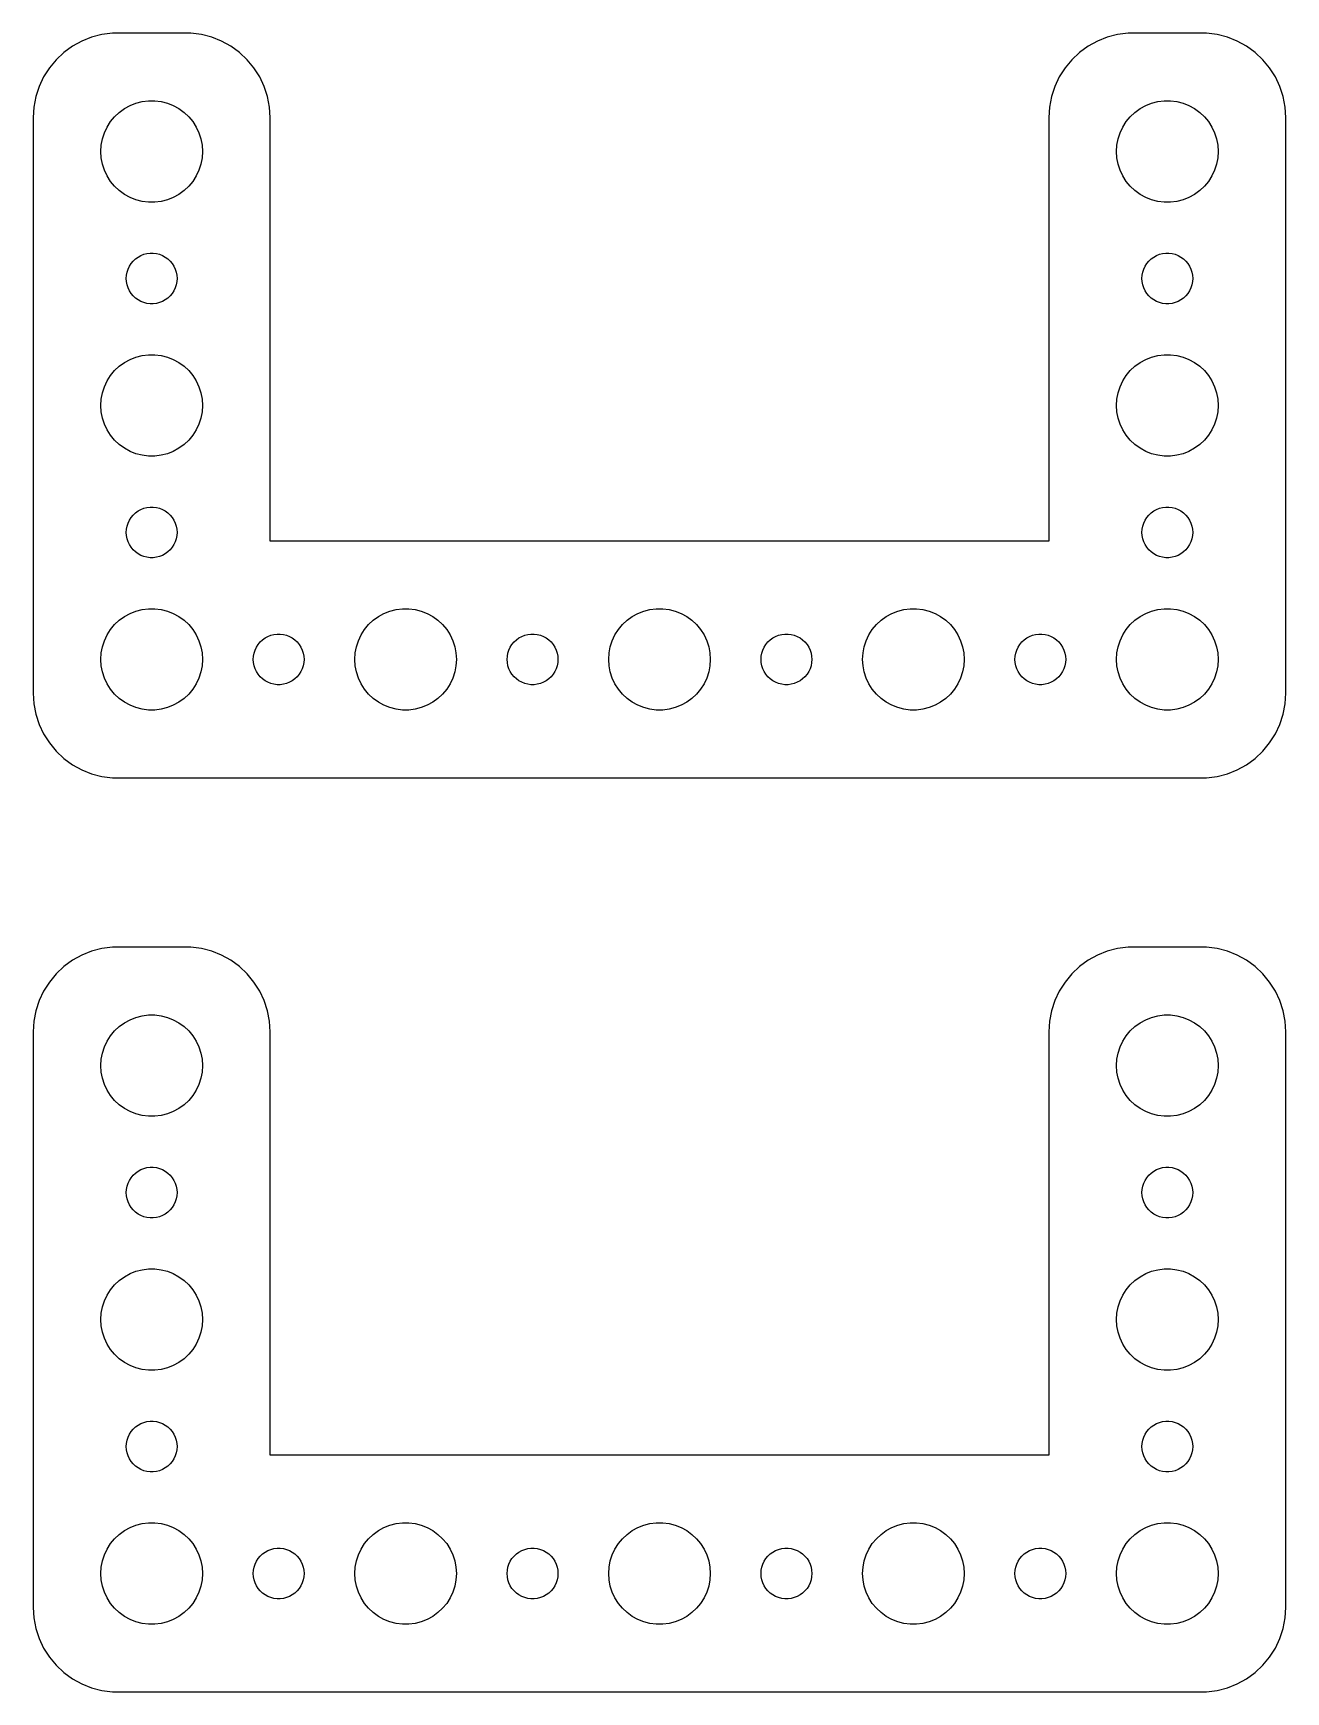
# Model space of a CAD drawing. Header units: metres. Extents: x -37 to 37, y 47 to 145.
import ezdxf

# ---------------------------------------------------------------- set-up
doc = ezdxf.new("R2010")
doc.units = ezdxf.units.M

msp = doc.modelspace()

# ---------------------------------------------------------------- linework, layer by layer
for p, q in [((-34.6791, 144.222), (-35.1871, 143.853)), ((-34.1289, 144.524), (-34.6791, 144.222)), ((-33.5451, 144.755), (-34.1289, 144.524)), ((-32.9369, 144.911), (-33.5451, 144.755)), ((-32.3139, 144.99), (-32.9369, 144.911)), ((-27.686, 144.99), (-32.3139, 144.99)), ((-27.0631, 144.911), (-27.686, 144.99)), ((-26.4549, 144.755), (-27.0631, 144.911)), ((-25.8711, 144.524), (-26.4549, 144.755)), ((-25.3209, 144.222), (-25.8711, 144.524)), ((-24.8129, 143.853), (-25.3209, 144.222)), ((25.3209, 144.222), (24.8129, 143.853)), ((25.8711, 144.524), (25.3209, 144.222)), ((26.4549, 144.755), (25.8711, 144.524)), ((27.0631, 144.911), (26.4549, 144.755)), ((27.686, 144.99), (27.0631, 144.911)), ((32.3139, 144.99), (27.686, 144.99)), ((32.9369, 144.911), (32.3139, 144.99)), ((33.5451, 144.755), (32.9369, 144.911)), ((34.1289, 144.524), (33.5451, 144.755)), ((34.6791, 144.222), (34.1289, 144.524)), ((35.1871, 143.853), (34.6791, 144.222)), ((-35.6448, 143.423), (-36.0451, 142.939)), ((-35.1871, 143.853), (-35.6448, 143.423)), ((-24.3551, 143.423), (-24.8129, 143.853)), ((-23.9549, 142.939), (-24.3551, 143.423)), ((24.3551, 143.423), (23.9549, 142.939)), ((24.8129, 143.853), (24.3551, 143.423)), ((35.6448, 143.423), (35.1871, 143.853)), ((36.0451, 142.939), (35.6448, 143.423)), ((-36.3815, 142.409), (-36.6489, 141.841)), ((-36.0451, 142.939), (-36.3815, 142.409)), ((-23.6185, 142.409), (-23.9549, 142.939)), ((-23.3511, 141.841), (-23.6185, 142.409)), ((23.6185, 142.409), (23.3511, 141.841)), ((23.9549, 142.939), (23.6185, 142.409)), ((36.3815, 142.409), (36.0451, 142.939)), ((36.6489, 141.841), (36.3815, 142.409)), ((-36.8429, 141.243), (-36.9606, 140.627)), ((-36.6489, 141.841), (-36.8429, 141.243)), ((-23.1571, 141.243), (-23.3511, 141.841)), ((-23.0394, 140.627), (-23.1571, 141.243)), ((23.1571, 141.243), (23.0394, 140.627)), ((23.3511, 141.841), (23.1571, 141.243)), ((36.8429, 141.243), (36.6489, 141.841)), ((36.9606, 140.627), (36.8429, 141.243)), ((-36.9606, 140.627), (-37, 140)), ((-32.1869, 140.054), (-31.9123, 140.312)), ((-31.9123, 140.312), (-31.6075, 140.533)), ((-31.6075, 140.533), (-31.2773, 140.714)), ((-31.2773, 140.714), (-30.927, 140.853)), ((-30.927, 140.853), (-30.5621, 140.947)), ((-30.5621, 140.947), (-30.1884, 140.994)), ((-30.1884, 140.994), (-29.8116, 140.994)), ((-29.8116, 140.994), (-29.4379, 140.947)), ((-29.4379, 140.947), (-29.0729, 140.853)), ((-29.0729, 140.853), (-28.7227, 140.714)), ((-28.7227, 140.714), (-28.3925, 140.533)), ((-28.3925, 140.533), (-28.0877, 140.312)), ((-28.0877, 140.312), (-27.8131, 140.054)), ((-23, 140), (-23.0394, 140.627)), ((23.0394, 140.627), (23, 140)), ((27.8131, 140.054), (28.0877, 140.312)), ((28.0877, 140.312), (28.3925, 140.533)), ((28.3925, 140.533), (28.7227, 140.714)), ((28.7227, 140.714), (29.0729, 140.853)), ((29.0729, 140.853), (29.4379, 140.947)), ((29.4379, 140.947), (29.8116, 140.994)), ((29.8116, 140.994), (30.1884, 140.994)), ((30.1884, 140.994), (30.5621, 140.947)), ((30.5621, 140.947), (30.927, 140.853)), ((30.927, 140.853), (31.2773, 140.714)), ((31.2773, 140.714), (31.6075, 140.533)), ((31.6075, 140.533), (31.9123, 140.312)), ((31.9123, 140.312), (32.1869, 140.054)), ((37, 140), (36.9606, 140.627)), ((-37, 140), (-37, 106)), ((-32.7893, 139.104), (-32.6289, 139.445)), ((-32.6289, 139.445), (-32.427, 139.763)), ((-32.427, 139.763), (-32.1869, 140.054)), ((-27.8131, 140.054), (-27.5729, 139.763)), ((-27.5729, 139.763), (-27.3711, 139.445)), ((-27.3711, 139.445), (-27.2107, 139.104)), ((-23, 114.99), (-23, 140)), ((23, 140), (23, 114.99)), ((27.2107, 139.104), (27.3711, 139.445)), ((27.3711, 139.445), (27.5729, 139.763)), ((27.5729, 139.763), (27.8131, 140.054)), ((32.1869, 140.054), (32.427, 139.763)), ((32.427, 139.763), (32.6289, 139.445)), ((32.6289, 139.445), (32.7893, 139.104)), ((37, 106), (37, 140)), ((-33, 138), (-32.9763, 138.376)), ((-32.9763, 138.376), (-32.9057, 138.746)), ((-32.9057, 138.746), (-32.7893, 139.104)), ((-27.2107, 139.104), (-27.0942, 138.746)), ((-27.0942, 138.746), (-27.0237, 138.376)), ((-27.0237, 138.376), (-27, 138)), ((27, 138), (27.0237, 138.376)), ((27.0237, 138.376), (27.0942, 138.746)), ((27.0942, 138.746), (27.2107, 139.104)), ((32.7893, 139.104), (32.9057, 138.746)), ((32.9057, 138.746), (32.9763, 138.376)), ((32.9763, 138.376), (33, 138)), ((-32.9763, 137.624), (-33, 138)), ((-32.9057, 137.254), (-32.9763, 137.624)), ((-32.7893, 136.896), (-32.9057, 137.254)), ((-27.0942, 137.254), (-27.2107, 136.896)), ((-27.0237, 137.624), (-27.0942, 137.254)), ((-27, 138), (-27.0237, 137.624)), ((27.0237, 137.624), (27, 138)), ((27.0942, 137.254), (27.0237, 137.624)), ((27.2107, 136.896), (27.0942, 137.254)), ((32.9057, 137.254), (32.7893, 136.896)), ((32.9763, 137.624), (32.9057, 137.254)), ((33, 138), (32.9763, 137.624)), ((-32.6289, 136.555), (-32.7893, 136.896)), ((-32.427, 136.237), (-32.6289, 136.555)), ((-32.1869, 135.946), (-32.427, 136.237)), ((-27.5729, 136.237), (-27.8131, 135.946)), ((-27.3711, 136.555), (-27.5729, 136.237)), ((-27.2107, 136.896), (-27.3711, 136.555)), ((27.3711, 136.555), (27.2107, 136.896)), ((27.5729, 136.237), (27.3711, 136.555)), ((27.8131, 135.946), (27.5729, 136.237)), ((32.427, 136.237), (32.1869, 135.946)), ((32.6289, 136.555), (32.427, 136.237)), ((32.7893, 136.896), (32.6289, 136.555)), ((-31.9123, 135.688), (-32.1869, 135.946)), ((-31.6075, 135.467), (-31.9123, 135.688)), ((-31.2773, 135.286), (-31.6075, 135.467)), ((-30.927, 135.147), (-31.2773, 135.286)), ((-28.7227, 135.286), (-29.0729, 135.147)), ((-28.3925, 135.467), (-28.7227, 135.286)), ((-28.0877, 135.688), (-28.3925, 135.467)), ((-27.8131, 135.946), (-28.0877, 135.688)), ((28.0877, 135.688), (27.8131, 135.946)), ((28.3925, 135.467), (28.0877, 135.688)), ((28.7227, 135.286), (28.3925, 135.467)), ((29.0729, 135.147), (28.7227, 135.286)), ((31.2773, 135.286), (30.927, 135.147)), ((31.6075, 135.467), (31.2773, 135.286)), ((31.9123, 135.688), (31.6075, 135.467)), ((32.1869, 135.946), (31.9123, 135.688)), ((-30.5621, 135.053), (-30.927, 135.147)), ((-30.1884, 135.006), (-30.5621, 135.053)), ((-29.8116, 135.006), (-30.1884, 135.006)), ((-29.4379, 135.053), (-29.8116, 135.006)), ((-29.0729, 135.147), (-29.4379, 135.053)), ((29.4379, 135.053), (29.0729, 135.147)), ((29.8116, 135.006), (29.4379, 135.053)), ((30.1884, 135.006), (29.8116, 135.006)), ((30.5621, 135.053), (30.1884, 135.006)), ((30.927, 135.147), (30.5621, 135.053)), ((-31.3145, 131.223), (-31.2135, 131.382)), ((-31.2135, 131.382), (-31.0934, 131.527)), ((-31.0934, 131.527), (-30.9561, 131.656)), ((-30.9561, 131.656), (-30.8037, 131.766)), ((-30.8037, 131.766), (-30.6387, 131.857)), ((-30.6387, 131.857), (-30.4635, 131.927)), ((-30.4635, 131.927), (-30.2811, 131.973)), ((-30.2811, 131.973), (-30.0942, 131.997)), ((-30.0942, 131.997), (-29.9058, 131.997)), ((-29.9058, 131.997), (-29.7189, 131.973)), ((-29.7189, 131.973), (-29.5365, 131.927)), ((-29.5365, 131.927), (-29.3613, 131.857)), ((-29.3613, 131.857), (-29.1963, 131.766)), ((-29.1963, 131.766), (-29.0439, 131.656)), ((-29.0439, 131.656), (-28.9065, 131.527)), ((-28.9065, 131.527), (-28.7865, 131.382)), ((-28.7865, 131.382), (-28.6855, 131.223)), ((28.6855, 131.223), (28.7865, 131.382)), ((28.7865, 131.382), (28.9065, 131.527)), ((28.9065, 131.527), (29.0439, 131.656)), ((29.0439, 131.656), (29.1963, 131.766)), ((29.1963, 131.766), (29.3613, 131.857)), ((29.3613, 131.857), (29.5365, 131.927)), ((29.5365, 131.927), (29.7189, 131.973)), ((29.7189, 131.973), (29.9058, 131.997)), ((29.9058, 131.997), (30.0942, 131.997)), ((30.0942, 131.997), (30.2811, 131.973)), ((30.2811, 131.973), (30.4635, 131.927)), ((30.4635, 131.927), (30.6387, 131.857)), ((30.6387, 131.857), (30.8037, 131.766)), ((30.8037, 131.766), (30.9561, 131.656)), ((30.9561, 131.656), (31.0934, 131.527)), ((31.0934, 131.527), (31.2135, 131.382)), ((31.2135, 131.382), (31.3145, 131.223)), ((-31.5, 130.5), (-31.4882, 130.688)), ((-31.4882, 130.312), (-31.5, 130.5)), ((-31.4882, 130.688), (-31.4529, 130.873)), ((-31.4529, 130.873), (-31.3947, 131.052)), ((-31.3947, 131.052), (-31.3145, 131.223)), ((-28.6855, 131.223), (-28.6053, 131.052)), ((-28.6053, 131.052), (-28.5471, 130.873)), ((-28.5471, 130.873), (-28.5118, 130.688)), ((-28.5118, 130.688), (-28.5, 130.5)), ((-28.5, 130.5), (-28.5118, 130.312)), ((28.5, 130.5), (28.5118, 130.688)), ((28.5118, 130.312), (28.5, 130.5)), ((28.5118, 130.688), (28.5471, 130.873)), ((28.5471, 130.873), (28.6053, 131.052)), ((28.6053, 131.052), (28.6855, 131.223)), ((31.3145, 131.223), (31.3947, 131.052)), ((31.3947, 131.052), (31.4529, 130.873)), ((31.4529, 130.873), (31.4882, 130.688)), ((31.4882, 130.688), (31.5, 130.5)), ((31.5, 130.5), (31.4882, 130.312)), ((-31.4529, 130.127), (-31.4882, 130.312)), ((-31.3947, 129.948), (-31.4529, 130.127)), ((-31.3145, 129.777), (-31.3947, 129.948)), ((-31.2135, 129.618), (-31.3145, 129.777)), ((-31.0934, 129.473), (-31.2135, 129.618)), ((-30.9561, 129.344), (-31.0934, 129.473)), ((-30.8037, 129.234), (-30.9561, 129.344)), ((-29.0439, 129.344), (-29.1963, 129.234)), ((-28.9065, 129.473), (-29.0439, 129.344)), ((-28.7865, 129.618), (-28.9065, 129.473)), ((-28.6855, 129.777), (-28.7865, 129.618)), ((-28.6053, 129.948), (-28.6855, 129.777)), ((-28.5471, 130.127), (-28.6053, 129.948)), ((-28.5118, 130.312), (-28.5471, 130.127)), ((28.5471, 130.127), (28.5118, 130.312)), ((28.6053, 129.948), (28.5471, 130.127)), ((28.6855, 129.777), (28.6053, 129.948)), ((28.7865, 129.618), (28.6855, 129.777)), ((28.9065, 129.473), (28.7865, 129.618)), ((29.0439, 129.344), (28.9065, 129.473)), ((29.1963, 129.234), (29.0439, 129.344)), ((30.9561, 129.344), (30.8037, 129.234)), ((31.0934, 129.473), (30.9561, 129.344)), ((31.2135, 129.618), (31.0934, 129.473)), ((31.3145, 129.777), (31.2135, 129.618)), ((31.3947, 129.948), (31.3145, 129.777)), ((31.4529, 130.127), (31.3947, 129.948)), ((31.4882, 130.312), (31.4529, 130.127)), ((-30.6387, 129.143), (-30.8037, 129.234)), ((-30.4635, 129.073), (-30.6387, 129.143)), ((-30.2811, 129.027), (-30.4635, 129.073)), ((-30.0942, 129.003), (-30.2811, 129.027)), ((-29.9058, 129.003), (-30.0942, 129.003)), ((-29.7189, 129.027), (-29.9058, 129.003)), ((-29.5365, 129.073), (-29.7189, 129.027)), ((-29.3613, 129.143), (-29.5365, 129.073)), ((-29.1963, 129.234), (-29.3613, 129.143)), ((29.3613, 129.143), (29.1963, 129.234)), ((29.5365, 129.073), (29.3613, 129.143)), ((29.7189, 129.027), (29.5365, 129.073)), ((29.9058, 129.003), (29.7189, 129.027)), ((30.0942, 129.003), (29.9058, 129.003)), ((30.2811, 129.027), (30.0942, 129.003)), ((30.4635, 129.073), (30.2811, 129.027)), ((30.6387, 129.143), (30.4635, 129.073)), ((30.8037, 129.234), (30.6387, 129.143)), ((-31.9123, 125.312), (-31.6075, 125.533)), ((-31.6075, 125.533), (-31.2773, 125.714)), ((-31.2773, 125.714), (-30.927, 125.853)), ((-30.927, 125.853), (-30.5621, 125.947)), ((-30.5621, 125.947), (-30.1884, 125.994)), ((-30.1884, 125.994), (-29.8116, 125.994)), ((-29.8116, 125.994), (-29.4379, 125.947)), ((-29.4379, 125.947), (-29.0729, 125.853)), ((-29.0729, 125.853), (-28.7227, 125.714)), ((-28.7227, 125.714), (-28.3925, 125.533)), ((-28.3925, 125.533), (-28.0877, 125.312)), ((28.0877, 125.312), (28.3925, 125.533)), ((28.3925, 125.533), (28.7227, 125.714)), ((28.7227, 125.714), (29.0729, 125.853)), ((29.0729, 125.853), (29.4379, 125.947)), ((29.4379, 125.947), (29.8116, 125.994)), ((29.8116, 125.994), (30.1884, 125.994)), ((30.1884, 125.994), (30.5621, 125.947)), ((30.5621, 125.947), (30.927, 125.853)), ((30.927, 125.853), (31.2773, 125.714)), ((31.2773, 125.714), (31.6075, 125.533)), ((31.6075, 125.533), (31.9123, 125.312)), ((-32.7893, 124.104), (-32.6289, 124.445)), ((-32.6289, 124.445), (-32.427, 124.763)), ((-32.427, 124.763), (-32.1869, 125.054)), ((-32.1869, 125.054), (-31.9123, 125.312)), ((-28.0877, 125.312), (-27.8131, 125.054)), ((-27.8131, 125.054), (-27.5729, 124.763)), ((-27.5729, 124.763), (-27.3711, 124.445)), ((-27.3711, 124.445), (-27.2107, 124.104)), ((27.2107, 124.104), (27.3711, 124.445)), ((27.3711, 124.445), (27.5729, 124.763)), ((27.5729, 124.763), (27.8131, 125.054)), ((27.8131, 125.054), (28.0877, 125.312)), ((31.9123, 125.312), (32.1869, 125.054)), ((32.1869, 125.054), (32.427, 124.763)), ((32.427, 124.763), (32.6289, 124.445)), ((32.6289, 124.445), (32.7893, 124.104)), ((-32.9763, 123.376), (-32.9057, 123.746)), ((-32.9057, 123.746), (-32.7893, 124.104)), ((-27.2107, 124.104), (-27.0942, 123.746)), ((-27.0942, 123.746), (-27.0237, 123.376)), ((27.0237, 123.376), (27.0942, 123.746)), ((27.0942, 123.746), (27.2107, 124.104)), ((32.7893, 124.104), (32.9057, 123.746)), ((32.9057, 123.746), (32.9763, 123.376)), ((-33, 123), (-32.9763, 123.376)), ((-32.9763, 122.624), (-33, 123)), ((-32.9057, 122.254), (-32.9763, 122.624)), ((-27.0237, 122.624), (-27.0942, 122.254)), ((-27.0237, 123.376), (-27, 123)), ((-27, 123), (-27.0237, 122.624)), ((27, 123), (27.0237, 123.376)), ((27.0237, 122.624), (27, 123)), ((27.0942, 122.254), (27.0237, 122.624)), ((32.9763, 122.624), (32.9057, 122.254)), ((32.9763, 123.376), (33, 123)), ((33, 123), (32.9763, 122.624)), ((-32.7893, 121.896), (-32.9057, 122.254)), ((-32.6289, 121.555), (-32.7893, 121.896)), ((-32.427, 121.237), (-32.6289, 121.555)), ((-27.3711, 121.555), (-27.5729, 121.237)), ((-27.2107, 121.896), (-27.3711, 121.555)), ((-27.0942, 122.254), (-27.2107, 121.896)), ((27.2107, 121.896), (27.0942, 122.254)), ((27.3711, 121.555), (27.2107, 121.896)), ((27.5729, 121.237), (27.3711, 121.555)), ((32.6289, 121.555), (32.427, 121.237)), ((32.7893, 121.896), (32.6289, 121.555)), ((32.9057, 122.254), (32.7893, 121.896)), ((-32.1869, 120.946), (-32.427, 121.237)), ((-31.9123, 120.688), (-32.1869, 120.946)), ((-31.6075, 120.467), (-31.9123, 120.688)), ((-28.0877, 120.688), (-28.3925, 120.467)), ((-27.8131, 120.946), (-28.0877, 120.688)), ((-27.5729, 121.237), (-27.8131, 120.946)), ((27.8131, 120.946), (27.5729, 121.237)), ((28.0877, 120.688), (27.8131, 120.946)), ((28.3925, 120.467), (28.0877, 120.688)), ((31.9123, 120.688), (31.6075, 120.467)), ((32.1869, 120.946), (31.9123, 120.688)), ((32.427, 121.237), (32.1869, 120.946)), ((-31.2773, 120.286), (-31.6075, 120.467)), ((-30.927, 120.147), (-31.2773, 120.286)), ((-30.5621, 120.053), (-30.927, 120.147)), ((-30.1884, 120.006), (-30.5621, 120.053)), ((-29.8116, 120.006), (-30.1884, 120.006)), ((-29.4379, 120.053), (-29.8116, 120.006)), ((-29.0729, 120.147), (-29.4379, 120.053)), ((-28.7227, 120.286), (-29.0729, 120.147)), ((-28.3925, 120.467), (-28.7227, 120.286)), ((28.7227, 120.286), (28.3925, 120.467)), ((29.0729, 120.147), (28.7227, 120.286)), ((29.4379, 120.053), (29.0729, 120.147)), ((29.8116, 120.006), (29.4379, 120.053)), ((30.1884, 120.006), (29.8116, 120.006)), ((30.5621, 120.053), (30.1884, 120.006)), ((30.927, 120.147), (30.5621, 120.053)), ((31.2773, 120.286), (30.927, 120.147)), ((31.6075, 120.467), (31.2773, 120.286)), ((-31.0934, 116.527), (-30.9561, 116.656)), ((-30.9561, 116.656), (-30.8037, 116.766)), ((-30.8037, 116.766), (-30.6387, 116.857)), ((-30.6387, 116.857), (-30.4635, 116.927)), ((-30.4635, 116.927), (-30.2811, 116.973)), ((-30.2811, 116.973), (-30.0942, 116.997)), ((-30.0942, 116.997), (-29.9058, 116.997)), ((-29.9058, 116.997), (-29.7189, 116.973)), ((-29.7189, 116.973), (-29.5365, 116.927)), ((-29.5365, 116.927), (-29.3613, 116.857)), ((-29.3613, 116.857), (-29.1963, 116.766)), ((-29.1963, 116.766), (-29.0439, 116.656)), ((-29.0439, 116.656), (-28.9065, 116.527)), ((28.9065, 116.527), (29.0439, 116.656)), ((29.0439, 116.656), (29.1963, 116.766)), ((29.1963, 116.766), (29.3613, 116.857)), ((29.3613, 116.857), (29.5365, 116.927)), ((29.5365, 116.927), (29.7189, 116.973)), ((29.7189, 116.973), (29.9058, 116.997)), ((29.9058, 116.997), (30.0942, 116.997)), ((30.0942, 116.997), (30.2811, 116.973)), ((30.2811, 116.973), (30.4635, 116.927)), ((30.4635, 116.927), (30.6387, 116.857)), ((30.6387, 116.857), (30.8037, 116.766)), ((30.8037, 116.766), (30.9561, 116.656)), ((30.9561, 116.656), (31.0934, 116.527)), ((-31.5, 115.5), (-31.4882, 115.688)), ((-31.4882, 115.688), (-31.4529, 115.873)), ((-31.4529, 115.873), (-31.3947, 116.052)), ((-31.3947, 116.052), (-31.3145, 116.223)), ((-31.3145, 116.223), (-31.2135, 116.382)), ((-31.2135, 116.382), (-31.0934, 116.527)), ((-28.9065, 116.527), (-28.7865, 116.382)), ((-28.7865, 116.382), (-28.6855, 116.223)), ((-28.6855, 116.223), (-28.6053, 116.052)), ((-28.6053, 116.052), (-28.5471, 115.873)), ((-28.5471, 115.873), (-28.5118, 115.688)), ((-28.5118, 115.688), (-28.5, 115.5)), ((28.5, 115.5), (28.5118, 115.688)), ((28.5118, 115.688), (28.5471, 115.873)), ((28.5471, 115.873), (28.6053, 116.052)), ((28.6053, 116.052), (28.6855, 116.223)), ((28.6855, 116.223), (28.7865, 116.382)), ((28.7865, 116.382), (28.9065, 116.527)), ((31.0934, 116.527), (31.2135, 116.382)), ((31.2135, 116.382), (31.3145, 116.223)), ((31.3145, 116.223), (31.3947, 116.052)), ((31.3947, 116.052), (31.4529, 115.873)), ((31.4529, 115.873), (31.4882, 115.688)), ((31.4882, 115.688), (31.5, 115.5)), ((-31.4882, 115.312), (-31.5, 115.5)), ((-31.4529, 115.127), (-31.4882, 115.312)), ((-31.3947, 114.948), (-31.4529, 115.127)), ((-31.3145, 114.777), (-31.3947, 114.948)), ((-31.2135, 114.618), (-31.3145, 114.777)), ((-28.6855, 114.777), (-28.7865, 114.618)), ((-28.6053, 114.948), (-28.6855, 114.777)), ((-28.5471, 115.127), (-28.6053, 114.948)), ((-28.5118, 115.312), (-28.5471, 115.127)), ((-28.5, 115.5), (-28.5118, 115.312)), ((23, 114.99), (-23, 114.99)), ((28.5118, 115.312), (28.5, 115.5)), ((28.5471, 115.127), (28.5118, 115.312)), ((28.6053, 114.948), (28.5471, 115.127)), ((28.6855, 114.777), (28.6053, 114.948)), ((28.7865, 114.618), (28.6855, 114.777)), ((31.3145, 114.777), (31.2135, 114.618)), ((31.3947, 114.948), (31.3145, 114.777)), ((31.4529, 115.127), (31.3947, 114.948)), ((31.4882, 115.312), (31.4529, 115.127)), ((31.5, 115.5), (31.4882, 115.312)), ((-31.0934, 114.473), (-31.2135, 114.618)), ((-30.9561, 114.344), (-31.0934, 114.473)), ((-30.8037, 114.234), (-30.9561, 114.344)), ((-30.6387, 114.143), (-30.8037, 114.234)), ((-30.4635, 114.073), (-30.6387, 114.143)), ((-30.2811, 114.027), (-30.4635, 114.073)), ((-30.0942, 114.003), (-30.2811, 114.027)), ((-29.9058, 114.003), (-30.0942, 114.003)), ((-29.7189, 114.027), (-29.9058, 114.003)), ((-29.5365, 114.073), (-29.7189, 114.027)), ((-29.3613, 114.143), (-29.5365, 114.073)), ((-29.1963, 114.234), (-29.3613, 114.143)), ((-29.0439, 114.344), (-29.1963, 114.234)), ((-28.9065, 114.473), (-29.0439, 114.344)), ((-28.7865, 114.618), (-28.9065, 114.473)), ((28.9065, 114.473), (28.7865, 114.618)), ((29.0439, 114.344), (28.9065, 114.473)), ((29.1963, 114.234), (29.0439, 114.344)), ((29.3613, 114.143), (29.1963, 114.234)), ((29.5365, 114.073), (29.3613, 114.143)), ((29.7189, 114.027), (29.5365, 114.073)), ((29.9058, 114.003), (29.7189, 114.027)), ((30.0942, 114.003), (29.9058, 114.003)), ((30.2811, 114.027), (30.0942, 114.003)), ((30.4635, 114.073), (30.2811, 114.027)), ((30.6387, 114.143), (30.4635, 114.073)), ((30.8037, 114.234), (30.6387, 114.143)), ((30.9561, 114.344), (30.8037, 114.234)), ((31.0934, 114.473), (30.9561, 114.344)), ((31.2135, 114.618), (31.0934, 114.473)), ((-31.2773, 110.714), (-30.927, 110.853)), ((-30.927, 110.853), (-30.5621, 110.947)), ((-30.5621, 110.947), (-30.1884, 110.994)), ((-30.1884, 110.994), (-29.8116, 110.994)), ((-29.8116, 110.994), (-29.4379, 110.947)), ((-29.4379, 110.947), (-29.0729, 110.853)), ((-29.0729, 110.853), (-28.7227, 110.714)), ((-16.2773, 110.714), (-15.927, 110.853)), ((-15.927, 110.853), (-15.5621, 110.947)), ((-15.5621, 110.947), (-15.1884, 110.994)), ((-15.1884, 110.994), (-14.8116, 110.994)), ((-14.8116, 110.994), (-14.4379, 110.947)), ((-14.4379, 110.947), (-14.0729, 110.853)), ((-14.0729, 110.853), (-13.7227, 110.714)), ((-1.27733, 110.714), (-0.92705, 110.853)), ((-0.92705, 110.853), (-0.56213, 110.947)), ((-0.56213, 110.947), (-0.18837, 110.994)), ((-0.18837, 110.994), (0.18837, 110.994)), ((0.18837, 110.994), (0.56213, 110.947)), ((0.56213, 110.947), (0.92705, 110.853)), ((0.92705, 110.853), (1.27733, 110.714)), ((13.7227, 110.714), (14.0729, 110.853)), ((14.0729, 110.853), (14.4379, 110.947)), ((14.4379, 110.947), (14.8116, 110.994)), ((14.8116, 110.994), (15.1884, 110.994)), ((15.1884, 110.994), (15.5621, 110.947)), ((15.5621, 110.947), (15.927, 110.853)), ((15.927, 110.853), (16.2773, 110.714)), ((28.7227, 110.714), (29.0729, 110.853)), ((29.0729, 110.853), (29.4379, 110.947)), ((29.4379, 110.947), (29.8116, 110.994)), ((29.8116, 110.994), (30.1884, 110.994)), ((30.1884, 110.994), (30.5621, 110.947)), ((30.5621, 110.947), (30.927, 110.853)), ((30.927, 110.853), (31.2773, 110.714)), ((-32.6289, 109.445), (-32.427, 109.763)), ((-32.427, 109.763), (-32.1869, 110.054)), ((-32.1869, 110.054), (-31.9123, 110.312)), ((-31.9123, 110.312), (-31.6075, 110.533)), ((-31.6075, 110.533), (-31.2773, 110.714)), ((-28.7227, 110.714), (-28.3925, 110.533)), ((-28.3925, 110.533), (-28.0877, 110.312)), ((-28.0877, 110.312), (-27.8131, 110.054)), ((-27.8131, 110.054), (-27.5729, 109.763)), ((-27.5729, 109.763), (-27.3711, 109.445)), ((-17.6289, 109.445), (-17.427, 109.763)), ((-17.427, 109.763), (-17.1869, 110.054)), ((-17.1869, 110.054), (-16.9123, 110.312)), ((-16.9123, 110.312), (-16.6075, 110.533)), ((-16.6075, 110.533), (-16.2773, 110.714)), ((-13.7227, 110.714), (-13.3925, 110.533)), ((-13.3925, 110.533), (-13.0877, 110.312)), ((-13.0877, 110.312), (-12.8131, 110.054)), ((-12.8131, 110.054), (-12.5729, 109.763)), ((-12.5729, 109.763), (-12.3711, 109.445)), ((-2.62891, 109.445), (-2.42705, 109.763)), ((-2.42705, 109.763), (-2.1869, 110.054)), ((-2.1869, 110.054), (-1.91226, 110.312)), ((-1.91226, 110.312), (-1.60747, 110.533)), ((-1.60747, 110.533), (-1.27733, 110.714)), ((1.27733, 110.714), (1.60747, 110.533)), ((1.60747, 110.533), (1.91226, 110.312)), ((1.91226, 110.312), (2.1869, 110.054)), ((2.1869, 110.054), (2.42705, 109.763)), ((2.42705, 109.763), (2.62891, 109.445)), ((12.3711, 109.445), (12.5729, 109.763)), ((12.5729, 109.763), (12.8131, 110.054)), ((12.8131, 110.054), (13.0877, 110.312)), ((13.0877, 110.312), (13.3925, 110.533)), ((13.3925, 110.533), (13.7227, 110.714)), ((16.2773, 110.714), (16.6075, 110.533)), ((16.6075, 110.533), (16.9123, 110.312)), ((16.9123, 110.312), (17.1869, 110.054)), ((17.1869, 110.054), (17.427, 109.763)), ((17.427, 109.763), (17.6289, 109.445)), ((27.3711, 109.445), (27.5729, 109.763)), ((27.5729, 109.763), (27.8131, 110.054)), ((27.8131, 110.054), (28.0877, 110.312)), ((28.0877, 110.312), (28.3925, 110.533)), ((28.3925, 110.533), (28.7227, 110.714)), ((31.2773, 110.714), (31.6075, 110.533)), ((31.6075, 110.533), (31.9123, 110.312)), ((31.9123, 110.312), (32.1869, 110.054)), ((32.1869, 110.054), (32.427, 109.763)), ((32.427, 109.763), (32.6289, 109.445)), ((-32.9057, 108.746), (-32.7893, 109.104)), ((-32.7893, 109.104), (-32.6289, 109.445)), ((-27.3711, 109.445), (-27.2107, 109.104)), ((-27.2107, 109.104), (-27.0942, 108.746)), ((-23.8145, 108.723), (-23.7135, 108.882)), ((-23.7135, 108.882), (-23.5934, 109.027)), ((-23.5934, 109.027), (-23.4561, 109.156)), ((-23.4561, 109.156), (-23.3037, 109.266)), ((-23.3037, 109.266), (-23.1387, 109.357)), ((-23.1387, 109.357), (-22.9635, 109.427)), ((-22.9635, 109.427), (-22.7811, 109.473)), ((-22.7811, 109.473), (-22.5942, 109.497)), ((-22.5942, 109.497), (-22.4058, 109.497)), ((-22.4058, 109.497), (-22.2189, 109.473)), ((-22.2189, 109.473), (-22.0365, 109.427)), ((-22.0365, 109.427), (-21.8613, 109.357)), ((-21.8613, 109.357), (-21.6963, 109.266)), ((-21.6963, 109.266), (-21.5439, 109.156)), ((-21.5439, 109.156), (-21.4065, 109.027)), ((-21.4065, 109.027), (-21.2865, 108.882)), ((-21.2865, 108.882), (-21.1855, 108.723)), ((-17.9057, 108.746), (-17.7893, 109.104)), ((-17.7893, 109.104), (-17.6289, 109.445)), ((-12.3711, 109.445), (-12.2107, 109.104)), ((-12.2107, 109.104), (-12.0942, 108.746)), ((-8.81445, 108.723), (-8.71352, 108.882)), ((-8.71352, 108.882), (-8.59344, 109.027)), ((-8.59344, 109.027), (-8.45613, 109.156)), ((-8.45613, 109.156), (-8.30373, 109.266)), ((-8.30373, 109.266), (-8.13866, 109.357)), ((-8.13866, 109.357), (-7.96352, 109.427)), ((-7.96352, 109.427), (-7.78107, 109.473)), ((-7.78107, 109.473), (-7.59418, 109.497)), ((-7.59418, 109.497), (-7.40581, 109.497)), ((-7.40581, 109.497), (-7.21892, 109.473)), ((-7.21892, 109.473), (-7.03647, 109.427)), ((-7.03647, 109.427), (-6.86133, 109.357)), ((-6.86133, 109.357), (-6.69626, 109.266)), ((-6.69626, 109.266), (-6.54385, 109.156)), ((-6.54385, 109.156), (-6.40654, 109.027)), ((-6.40654, 109.027), (-6.28647, 108.882)), ((-6.28647, 108.882), (-6.18553, 108.723)), ((-2.90575, 108.746), (-2.78932, 109.104)), ((-2.78932, 109.104), (-2.62891, 109.445)), ((2.62891, 109.445), (2.78932, 109.104)), ((2.78932, 109.104), (2.90575, 108.746)), ((6.18553, 108.723), (6.28647, 108.882)), ((6.28647, 108.882), (6.40654, 109.027)), ((6.40654, 109.027), (6.54385, 109.156)), ((6.54385, 109.156), (6.69626, 109.266)), ((6.69626, 109.266), (6.86133, 109.357)), ((6.86133, 109.357), (7.03647, 109.427)), ((7.03647, 109.427), (7.21892, 109.473)), ((7.21892, 109.473), (7.40581, 109.497)), ((7.40581, 109.497), (7.59418, 109.497)), ((7.59418, 109.497), (7.78107, 109.473)), ((7.78107, 109.473), (7.96352, 109.427)), ((7.96352, 109.427), (8.13866, 109.357)), ((8.13866, 109.357), (8.30373, 109.266)), ((8.30373, 109.266), (8.45613, 109.156)), ((8.45613, 109.156), (8.59344, 109.027)), ((8.59344, 109.027), (8.71352, 108.882)), ((8.71352, 108.882), (8.81445, 108.723)), ((12.0942, 108.746), (12.2107, 109.104)), ((12.2107, 109.104), (12.3711, 109.445)), ((17.6289, 109.445), (17.7893, 109.104)), ((17.7893, 109.104), (17.9057, 108.746)), ((21.1855, 108.723), (21.2865, 108.882)), ((21.2865, 108.882), (21.4065, 109.027)), ((21.4065, 109.027), (21.5439, 109.156)), ((21.5439, 109.156), (21.6963, 109.266)), ((21.6963, 109.266), (21.8613, 109.357)), ((21.8613, 109.357), (22.0365, 109.427)), ((22.0365, 109.427), (22.2189, 109.473)), ((22.2189, 109.473), (22.4058, 109.497)), ((22.4058, 109.497), (22.5942, 109.497)), ((22.5942, 109.497), (22.7811, 109.473)), ((22.7811, 109.473), (22.9635, 109.427)), ((22.9635, 109.427), (23.1387, 109.357)), ((23.1387, 109.357), (23.3037, 109.266)), ((23.3037, 109.266), (23.4561, 109.156)), ((23.4561, 109.156), (23.5934, 109.027)), ((23.5934, 109.027), (23.7135, 108.882)), ((23.7135, 108.882), (23.8145, 108.723)), ((27.0942, 108.746), (27.2107, 109.104)), ((27.2107, 109.104), (27.3711, 109.445)), ((32.6289, 109.445), (32.7893, 109.104)), ((32.7893, 109.104), (32.9057, 108.746)), ((-33, 108), (-32.9763, 108.376)), ((-32.9763, 107.624), (-33, 108)), ((-32.9763, 108.376), (-32.9057, 108.746)), ((-27.0942, 108.746), (-27.0237, 108.376)), ((-27.0237, 108.376), (-27, 108)), ((-27, 108), (-27.0237, 107.624)), ((-24, 108), (-23.9882, 108.188)), ((-23.9882, 107.812), (-24, 108)), ((-23.9882, 108.188), (-23.9529, 108.373)), ((-23.9529, 107.627), (-23.9882, 107.812)), ((-23.9529, 108.373), (-23.8947, 108.552)), ((-23.8947, 108.552), (-23.8145, 108.723)), ((-21.1855, 108.723), (-21.1053, 108.552)), ((-21.1053, 108.552), (-21.0471, 108.373)), ((-21.0471, 108.373), (-21.0118, 108.188)), ((-21.0118, 107.812), (-21.0471, 107.627)), ((-21.0118, 108.188), (-21, 108)), ((-21, 108), (-21.0118, 107.812)), ((-18, 108), (-17.9763, 108.376)), ((-17.9763, 107.624), (-18, 108)), ((-17.9763, 108.376), (-17.9057, 108.746)), ((-12.0942, 108.746), (-12.0237, 108.376)), ((-12.0237, 108.376), (-12, 108)), ((-12, 108), (-12.0237, 107.624)), ((-9, 108), (-8.98816, 108.188)), ((-8.98816, 107.812), (-9, 108)), ((-8.98816, 108.188), (-8.95287, 108.373)), ((-8.95287, 107.627), (-8.98816, 107.812)), ((-8.95287, 108.373), (-8.89465, 108.552)), ((-8.89465, 108.552), (-8.81445, 108.723)), ((-6.18553, 108.723), (-6.10533, 108.552)), ((-6.10533, 108.552), (-6.04712, 108.373)), ((-6.04712, 108.373), (-6.01183, 108.188)), ((-6.01183, 107.812), (-6.04712, 107.627)), ((-6.01183, 108.188), (-6, 108)), ((-6, 108), (-6.01183, 107.812)), ((-3, 108), (-2.97633, 108.376)), ((-2.97633, 107.624), (-3, 108)), ((-2.97633, 108.376), (-2.90575, 108.746)), ((2.90575, 108.746), (2.97633, 108.376)), ((2.97633, 108.376), (3, 108)), ((3, 108), (2.97633, 107.624)), ((6, 108), (6.01183, 108.188)), ((6.01183, 107.812), (6, 108)), ((6.01183, 108.188), (6.04712, 108.373)), ((6.04712, 107.627), (6.01183, 107.812)), ((6.04712, 108.373), (6.10533, 108.552)), ((6.10533, 108.552), (6.18553, 108.723)), ((8.81445, 108.723), (8.89465, 108.552)), ((8.89465, 108.552), (8.95287, 108.373)), ((8.95287, 108.373), (8.98816, 108.188)), ((8.98816, 107.812), (8.95287, 107.627)), ((8.98816, 108.188), (9, 108)), ((9, 108), (8.98816, 107.812)), ((12, 108), (12.0237, 108.376)), ((12.0237, 107.624), (12, 108)), ((12.0237, 108.376), (12.0942, 108.746)), ((17.9057, 108.746), (17.9763, 108.376)), ((17.9763, 108.376), (18, 108)), ((18, 108), (17.9763, 107.624)), ((21, 108), (21.0118, 108.188)), ((21.0118, 107.812), (21, 108)), ((21.0118, 108.188), (21.0471, 108.373)), ((21.0471, 107.627), (21.0118, 107.812)), ((21.0471, 108.373), (21.1053, 108.552)), ((21.1053, 108.552), (21.1855, 108.723)), ((23.8145, 108.723), (23.8947, 108.552)), ((23.8947, 108.552), (23.9529, 108.373)), ((23.9529, 108.373), (23.9882, 108.188)), ((23.9882, 107.812), (23.9529, 107.627)), ((23.9882, 108.188), (24, 108)), ((24, 108), (23.9882, 107.812)), ((27, 108), (27.0237, 108.376)), ((27.0237, 107.624), (27, 108)), ((27.0237, 108.376), (27.0942, 108.746)), ((32.9057, 108.746), (32.9763, 108.376)), ((32.9763, 108.376), (33, 108)), ((33, 108), (32.9763, 107.624)), ((-32.9057, 107.254), (-32.9763, 107.624)), ((-32.7893, 106.896), (-32.9057, 107.254)), ((-32.6289, 106.555), (-32.7893, 106.896)), ((-27.2107, 106.896), (-27.3711, 106.555)), ((-27.0942, 107.254), (-27.2107, 106.896)), ((-27.0237, 107.624), (-27.0942, 107.254)), ((-23.8947, 107.448), (-23.9529, 107.627)), ((-23.8145, 107.277), (-23.8947, 107.448)), ((-23.7135, 107.118), (-23.8145, 107.277)), ((-23.5934, 106.973), (-23.7135, 107.118)), ((-23.4561, 106.844), (-23.5934, 106.973)), ((-23.3037, 106.734), (-23.4561, 106.844)), ((-21.5439, 106.844), (-21.6963, 106.734)), ((-21.4065, 106.973), (-21.5439, 106.844)), ((-21.2865, 107.118), (-21.4065, 106.973)), ((-21.1855, 107.277), (-21.2865, 107.118)), ((-21.1053, 107.448), (-21.1855, 107.277)), ((-21.0471, 107.627), (-21.1053, 107.448)), ((-17.9057, 107.254), (-17.9763, 107.624)), ((-17.7893, 106.896), (-17.9057, 107.254)), ((-17.6289, 106.555), (-17.7893, 106.896)), ((-12.2107, 106.896), (-12.3711, 106.555)), ((-12.0942, 107.254), (-12.2107, 106.896)), ((-12.0237, 107.624), (-12.0942, 107.254)), ((-8.89465, 107.448), (-8.95287, 107.627)), ((-8.81445, 107.277), (-8.89465, 107.448)), ((-8.71352, 107.118), (-8.81445, 107.277)), ((-8.59344, 106.973), (-8.71352, 107.118)), ((-8.45613, 106.844), (-8.59344, 106.973)), ((-8.30373, 106.734), (-8.45613, 106.844)), ((-6.54385, 106.844), (-6.69626, 106.734)), ((-6.40654, 106.973), (-6.54385, 106.844)), ((-6.28647, 107.118), (-6.40654, 106.973)), ((-6.18553, 107.277), (-6.28647, 107.118)), ((-6.10533, 107.448), (-6.18553, 107.277)), ((-6.04712, 107.627), (-6.10533, 107.448)), ((-2.90575, 107.254), (-2.97633, 107.624)), ((-2.78932, 106.896), (-2.90575, 107.254)), ((-2.62891, 106.555), (-2.78932, 106.896)), ((2.78932, 106.896), (2.62891, 106.555)), ((2.90575, 107.254), (2.78932, 106.896)), ((2.97633, 107.624), (2.90575, 107.254)), ((6.10533, 107.448), (6.04712, 107.627)), ((6.18553, 107.277), (6.10533, 107.448)), ((6.28647, 107.118), (6.18553, 107.277)), ((6.40654, 106.973), (6.28647, 107.118)), ((6.54385, 106.844), (6.40654, 106.973)), ((6.69626, 106.734), (6.54385, 106.844)), ((8.45613, 106.844), (8.30373, 106.734)), ((8.59344, 106.973), (8.45613, 106.844)), ((8.71352, 107.118), (8.59344, 106.973)), ((8.81445, 107.277), (8.71352, 107.118)), ((8.89465, 107.448), (8.81445, 107.277)), ((8.95287, 107.627), (8.89465, 107.448)), ((12.0942, 107.254), (12.0237, 107.624)), ((12.2107, 106.896), (12.0942, 107.254)), ((12.3711, 106.555), (12.2107, 106.896)), ((17.7893, 106.896), (17.6289, 106.555)), ((17.9057, 107.254), (17.7893, 106.896)), ((17.9763, 107.624), (17.9057, 107.254)), ((21.1053, 107.448), (21.0471, 107.627)), ((21.1855, 107.277), (21.1053, 107.448)), ((21.2865, 107.118), (21.1855, 107.277)), ((21.4065, 106.973), (21.2865, 107.118)), ((21.5439, 106.844), (21.4065, 106.973)), ((21.6963, 106.734), (21.5439, 106.844)), ((23.4561, 106.844), (23.3037, 106.734)), ((23.5934, 106.973), (23.4561, 106.844)), ((23.7135, 107.118), (23.5934, 106.973)), ((23.8145, 107.277), (23.7135, 107.118)), ((23.8947, 107.448), (23.8145, 107.277)), ((23.9529, 107.627), (23.8947, 107.448)), ((27.0942, 107.254), (27.0237, 107.624)), ((27.2107, 106.896), (27.0942, 107.254)), ((27.3711, 106.555), (27.2107, 106.896)), ((32.7893, 106.896), (32.6289, 106.555)), ((32.9057, 107.254), (32.7893, 106.896)), ((32.9763, 107.624), (32.9057, 107.254)), ((-37, 106), (-36.9606, 105.373)), ((-32.427, 106.237), (-32.6289, 106.555)), ((-32.1869, 105.946), (-32.427, 106.237)), ((-31.9123, 105.688), (-32.1869, 105.946)), ((-27.8131, 105.946), (-28.0877, 105.688)), ((-27.5729, 106.237), (-27.8131, 105.946)), ((-27.3711, 106.555), (-27.5729, 106.237)), ((-23.1387, 106.643), (-23.3037, 106.734)), ((-22.9635, 106.573), (-23.1387, 106.643)), ((-22.7811, 106.527), (-22.9635, 106.573)), ((-22.5942, 106.503), (-22.7811, 106.527)), ((-22.4058, 106.503), (-22.5942, 106.503)), ((-22.2189, 106.527), (-22.4058, 106.503)), ((-22.0365, 106.573), (-22.2189, 106.527)), ((-21.8613, 106.643), (-22.0365, 106.573)), ((-21.6963, 106.734), (-21.8613, 106.643)), ((-17.427, 106.237), (-17.6289, 106.555)), ((-17.1869, 105.946), (-17.427, 106.237)), ((-16.9123, 105.688), (-17.1869, 105.946)), ((-12.8131, 105.946), (-13.0877, 105.688)), ((-12.5729, 106.237), (-12.8131, 105.946)), ((-12.3711, 106.555), (-12.5729, 106.237)), ((-8.13866, 106.643), (-8.30373, 106.734)), ((-7.96352, 106.573), (-8.13866, 106.643)), ((-7.78107, 106.527), (-7.96352, 106.573)), ((-7.59418, 106.503), (-7.78107, 106.527)), ((-7.40581, 106.503), (-7.59418, 106.503)), ((-7.21892, 106.527), (-7.40581, 106.503)), ((-7.03647, 106.573), (-7.21892, 106.527)), ((-6.86133, 106.643), (-7.03647, 106.573)), ((-6.69626, 106.734), (-6.86133, 106.643)), ((-2.42705, 106.237), (-2.62891, 106.555)), ((-2.1869, 105.946), (-2.42705, 106.237)), ((-1.91226, 105.688), (-2.1869, 105.946)), ((2.1869, 105.946), (1.91226, 105.688)), ((2.42705, 106.237), (2.1869, 105.946)), ((2.62891, 106.555), (2.42705, 106.237)), ((6.86133, 106.643), (6.69626, 106.734)), ((7.03647, 106.573), (6.86133, 106.643)), ((7.21892, 106.527), (7.03647, 106.573)), ((7.40581, 106.503), (7.21892, 106.527)), ((7.59418, 106.503), (7.40581, 106.503)), ((7.78107, 106.527), (7.59418, 106.503)), ((7.96352, 106.573), (7.78107, 106.527)), ((8.13866, 106.643), (7.96352, 106.573)), ((8.30373, 106.734), (8.13866, 106.643)), ((12.5729, 106.237), (12.3711, 106.555)), ((12.8131, 105.946), (12.5729, 106.237)), ((13.0877, 105.688), (12.8131, 105.946)), ((17.1869, 105.946), (16.9123, 105.688)), ((17.427, 106.237), (17.1869, 105.946)), ((17.6289, 106.555), (17.427, 106.237)), ((21.8613, 106.643), (21.6963, 106.734)), ((22.0365, 106.573), (21.8613, 106.643)), ((22.2189, 106.527), (22.0365, 106.573)), ((22.4058, 106.503), (22.2189, 106.527)), ((22.5942, 106.503), (22.4058, 106.503)), ((22.7811, 106.527), (22.5942, 106.503)), ((22.9635, 106.573), (22.7811, 106.527)), ((23.1387, 106.643), (22.9635, 106.573)), ((23.3037, 106.734), (23.1387, 106.643)), ((27.5729, 106.237), (27.3711, 106.555)), ((27.8131, 105.946), (27.5729, 106.237)), ((28.0877, 105.688), (27.8131, 105.946)), ((32.1869, 105.946), (31.9123, 105.688)), ((32.427, 106.237), (32.1869, 105.946)), ((32.6289, 106.555), (32.427, 106.237)), ((36.9606, 105.373), (37, 106)), ((-36.9606, 105.373), (-36.8429, 104.757)), ((-31.6075, 105.467), (-31.9123, 105.688)), ((-31.2773, 105.286), (-31.6075, 105.467)), ((-30.927, 105.147), (-31.2773, 105.286)), ((-30.5621, 105.053), (-30.927, 105.147)), ((-30.1884, 105.006), (-30.5621, 105.053)), ((-29.8116, 105.006), (-30.1884, 105.006)), ((-29.4379, 105.053), (-29.8116, 105.006)), ((-29.0729, 105.147), (-29.4379, 105.053)), ((-28.7227, 105.286), (-29.0729, 105.147)), ((-28.3925, 105.467), (-28.7227, 105.286)), ((-28.0877, 105.688), (-28.3925, 105.467)), ((-16.6075, 105.467), (-16.9123, 105.688)), ((-16.2773, 105.286), (-16.6075, 105.467)), ((-15.927, 105.147), (-16.2773, 105.286)), ((-15.5621, 105.053), (-15.927, 105.147)), ((-15.1884, 105.006), (-15.5621, 105.053)), ((-14.8116, 105.006), (-15.1884, 105.006)), ((-14.4379, 105.053), (-14.8116, 105.006)), ((-14.0729, 105.147), (-14.4379, 105.053)), ((-13.7227, 105.286), (-14.0729, 105.147)), ((-13.3925, 105.467), (-13.7227, 105.286)), ((-13.0877, 105.688), (-13.3925, 105.467)), ((-1.60747, 105.467), (-1.91226, 105.688)), ((-1.27733, 105.286), (-1.60747, 105.467)), ((-0.92705, 105.147), (-1.27733, 105.286)), ((-0.56213, 105.053), (-0.92705, 105.147)), ((-0.18837, 105.006), (-0.56213, 105.053)), ((0.18837, 105.006), (-0.18837, 105.006)), ((0.56213, 105.053), (0.18837, 105.006)), ((0.92705, 105.147), (0.56213, 105.053)), ((1.27733, 105.286), (0.92705, 105.147)), ((1.60747, 105.467), (1.27733, 105.286)), ((1.91226, 105.688), (1.60747, 105.467)), ((13.3925, 105.467), (13.0877, 105.688)), ((13.7227, 105.286), (13.3925, 105.467)), ((14.0729, 105.147), (13.7227, 105.286)), ((14.4379, 105.053), (14.0729, 105.147)), ((14.8116, 105.006), (14.4379, 105.053)), ((15.1884, 105.006), (14.8116, 105.006)), ((15.5621, 105.053), (15.1884, 105.006)), ((15.927, 105.147), (15.5621, 105.053)), ((16.2773, 105.286), (15.927, 105.147)), ((16.6075, 105.467), (16.2773, 105.286)), ((16.9123, 105.688), (16.6075, 105.467)), ((28.3925, 105.467), (28.0877, 105.688)), ((28.7227, 105.286), (28.3925, 105.467)), ((29.0729, 105.147), (28.7227, 105.286)), ((29.4379, 105.053), (29.0729, 105.147)), ((29.8116, 105.006), (29.4379, 105.053)), ((30.1884, 105.006), (29.8116, 105.006)), ((30.5621, 105.053), (30.1884, 105.006)), ((30.927, 105.147), (30.5621, 105.053)), ((31.2773, 105.286), (30.927, 105.147)), ((31.6075, 105.467), (31.2773, 105.286)), ((31.9123, 105.688), (31.6075, 105.467)), ((36.8429, 104.757), (36.9606, 105.373)), ((-36.8429, 104.757), (-36.6489, 104.159)), ((-36.6489, 104.159), (-36.3815, 103.591)), ((36.3815, 103.591), (36.6489, 104.159)), ((36.6489, 104.159), (36.8429, 104.757)), ((-36.3815, 103.591), (-36.0451, 103.061)), ((-36.0451, 103.061), (-35.6448, 102.577)), ((35.6448, 102.577), (36.0451, 103.061)), ((36.0451, 103.061), (36.3815, 103.591)), ((-35.6448, 102.577), (-35.1871, 102.147)), ((-35.1871, 102.147), (-34.6791, 101.778)), ((34.6791, 101.778), (35.1871, 102.147)), ((35.1871, 102.147), (35.6448, 102.577)), ((-34.6791, 101.778), (-34.1289, 101.476)), ((-34.1289, 101.476), (-33.5451, 101.245)), ((-33.5451, 101.245), (-32.9369, 101.089)), ((-32.9369, 101.089), (-32.3139, 101.01)), ((-32.3139, 101.01), (32.3139, 101.01)), ((32.3139, 101.01), (32.9369, 101.089)), ((32.9369, 101.089), (33.5451, 101.245)), ((33.5451, 101.245), (34.1289, 101.476)), ((34.1289, 101.476), (34.6791, 101.778)), ((-34.6791, 90.2216), (-35.1871, 89.8526)), ((-34.1289, 90.5241), (-34.6791, 90.2216)), ((-33.5451, 90.7553), (-34.1289, 90.5241)), ((-32.9369, 90.9114), (-33.5451, 90.7553)), ((-32.3139, 90.9901), (-32.9369, 90.9114)), ((-27.686, 90.9901), (-32.3139, 90.9901)), ((-27.0631, 90.9114), (-27.686, 90.9901)), ((-26.4549, 90.7553), (-27.0631, 90.9114)), ((-25.8711, 90.5241), (-26.4549, 90.7553)), ((-25.3209, 90.2216), (-25.8711, 90.5241)), ((-24.8129, 89.8526), (-25.3209, 90.2216)), ((25.3209, 90.2216), (24.8129, 89.8526)), ((25.8711, 90.5241), (25.3209, 90.2216)), ((26.4549, 90.7553), (25.8711, 90.5241)), ((27.0631, 90.9114), (26.4549, 90.7553)), ((27.686, 90.9901), (27.0631, 90.9114)), ((32.3139, 90.9901), (27.686, 90.9901)), ((32.9369, 90.9114), (32.3139, 90.9901)), ((33.5451, 90.7553), (32.9369, 90.9114)), ((34.1289, 90.5241), (33.5451, 90.7553)), ((34.6791, 90.2216), (34.1289, 90.5241)), ((35.1871, 89.8526), (34.6791, 90.2216)), ((-35.6448, 89.4227), (-36.0451, 88.9389)), ((-35.1871, 89.8526), (-35.6448, 89.4227)), ((-24.3551, 89.4227), (-24.8129, 89.8526)), ((-23.9549, 88.9389), (-24.3551, 89.4227)), ((24.3551, 89.4227), (23.9549, 88.9389)), ((24.8129, 89.8526), (24.3551, 89.4227)), ((35.6448, 89.4227), (35.1871, 89.8526)), ((36.0451, 88.9389), (35.6448, 89.4227)), ((-36.3815, 88.4088), (-36.6489, 87.8406)), ((-36.0451, 88.9389), (-36.3815, 88.4088)), ((-23.6185, 88.4088), (-23.9549, 88.9389)), ((-23.3511, 87.8406), (-23.6185, 88.4088)), ((23.6185, 88.4088), (23.3511, 87.8406)), ((23.9549, 88.9389), (23.6185, 88.4088)), ((36.3815, 88.4088), (36.0451, 88.9389)), ((36.6489, 87.8406), (36.3815, 88.4088)), ((-36.8429, 87.2434), (-36.9606, 86.6267)), ((-36.6489, 87.8406), (-36.8429, 87.2434)), ((-23.1571, 87.2434), (-23.3511, 87.8406)), ((-23.0394, 86.6267), (-23.1571, 87.2434)), ((23.1571, 87.2434), (23.0394, 86.6267)), ((23.3511, 87.8406), (23.1571, 87.2434)), ((36.8429, 87.2434), (36.6489, 87.8406)), ((36.9606, 86.6267), (36.8429, 87.2434)), ((-36.9606, 86.6267), (-37, 86)), ((-32.1869, 86.0536), (-31.9123, 86.3115)), ((-31.9123, 86.3115), (-31.6075, 86.533)), ((-31.6075, 86.533), (-31.2773, 86.7145)), ((-31.2773, 86.7145), (-30.927, 86.8532)), ((-30.927, 86.8532), (-30.5621, 86.9469)), ((-30.5621, 86.9469), (-30.1884, 86.9941)), ((-30.1884, 86.9941), (-29.8116, 86.9941)), ((-29.8116, 86.9941), (-29.4379, 86.9469)), ((-29.4379, 86.9469), (-29.0729, 86.8532)), ((-29.0729, 86.8532), (-28.7227, 86.7145)), ((-28.7227, 86.7145), (-28.3925, 86.533)), ((-28.3925, 86.533), (-28.0877, 86.3115)), ((-28.0877, 86.3115), (-27.8131, 86.0536)), ((-23, 86), (-23.0394, 86.6267)), ((23.0394, 86.6267), (23, 86)), ((27.8131, 86.0536), (28.0877, 86.3115)), ((28.0877, 86.3115), (28.3925, 86.533)), ((28.3925, 86.533), (28.7227, 86.7145)), ((28.7227, 86.7145), (29.0729, 86.8532)), ((29.0729, 86.8532), (29.4379, 86.9469)), ((29.4379, 86.9469), (29.8116, 86.9941)), ((29.8116, 86.9941), (30.1884, 86.9941)), ((30.1884, 86.9941), (30.5621, 86.9469)), ((30.5621, 86.9469), (30.927, 86.8532)), ((30.927, 86.8532), (31.2773, 86.7145)), ((31.2773, 86.7145), (31.6075, 86.533)), ((31.6075, 86.533), (31.9123, 86.3115)), ((31.9123, 86.3115), (32.1869, 86.0536)), ((37, 86), (36.9606, 86.6267)), ((-37, 86), (-37, 52)), ((-32.7893, 85.1044), (-32.6289, 85.4453)), ((-32.6289, 85.4453), (-32.427, 85.7634)), ((-32.427, 85.7634), (-32.1869, 86.0536)), ((-27.8131, 86.0536), (-27.5729, 85.7634)), ((-27.5729, 85.7634), (-27.3711, 85.4453)), ((-27.3711, 85.4453), (-27.2107, 85.1044)), ((-23, 60.9901), (-23, 86)), ((23, 86), (23, 60.9901)), ((27.2107, 85.1044), (27.3711, 85.4453)), ((27.3711, 85.4453), (27.5729, 85.7634)), ((27.5729, 85.7634), (27.8131, 86.0536)), ((32.1869, 86.0536), (32.427, 85.7634)), ((32.427, 85.7634), (32.6289, 85.4453)), ((32.6289, 85.4453), (32.7893, 85.1044)), ((37, 52), (37, 86)), ((-33, 84), (-32.9763, 84.376)), ((-32.9763, 84.376), (-32.9057, 84.7461)), ((-32.9057, 84.7461), (-32.7893, 85.1044)), ((-27.2107, 85.1044), (-27.0942, 84.7461)), ((-27.0942, 84.7461), (-27.0237, 84.376)), ((-27.0237, 84.376), (-27, 84)), ((27, 84), (27.0237, 84.376)), ((27.0237, 84.376), (27.0942, 84.7461)), ((27.0942, 84.7461), (27.2107, 85.1044)), ((32.7893, 85.1044), (32.9057, 84.7461)), ((32.9057, 84.7461), (32.9763, 84.376)), ((32.9763, 84.376), (33, 84)), ((-32.9763, 83.624), (-33, 84)), ((-32.9057, 83.2539), (-32.9763, 83.624)), ((-27.0237, 83.624), (-27.0942, 83.2539)), ((-27, 84), (-27.0237, 83.624)), ((27.0237, 83.624), (27, 84)), ((27.0942, 83.2539), (27.0237, 83.624)), ((32.9763, 83.624), (32.9057, 83.2539)), ((33, 84), (32.9763, 83.624)), ((-32.7893, 82.8956), (-32.9057, 83.2539)), ((-32.6289, 82.5547), (-32.7893, 82.8956)), ((-32.427, 82.2366), (-32.6289, 82.5547)), ((-27.3711, 82.5547), (-27.5729, 82.2366)), ((-27.2107, 82.8956), (-27.3711, 82.5547)), ((-27.0942, 83.2539), (-27.2107, 82.8956)), ((27.2107, 82.8956), (27.0942, 83.2539)), ((27.3711, 82.5547), (27.2107, 82.8956)), ((27.5729, 82.2366), (27.3711, 82.5547)), ((32.6289, 82.5547), (32.427, 82.2366)), ((32.7893, 82.8956), (32.6289, 82.5547)), ((32.9057, 83.2539), (32.7893, 82.8956)), ((-32.1869, 81.9464), (-32.427, 82.2366)), ((-31.9123, 81.6884), (-32.1869, 81.9464)), ((-31.6075, 81.467), (-31.9123, 81.6884)), ((-31.2773, 81.2855), (-31.6075, 81.467)), ((-28.3925, 81.467), (-28.7227, 81.2855)), ((-28.0877, 81.6884), (-28.3925, 81.467)), ((-27.8131, 81.9464), (-28.0877, 81.6884)), ((-27.5729, 82.2366), (-27.8131, 81.9464)), ((27.8131, 81.9464), (27.5729, 82.2366)), ((28.0877, 81.6884), (27.8131, 81.9464)), ((28.3925, 81.467), (28.0877, 81.6884)), ((28.7227, 81.2855), (28.3925, 81.467)), ((31.6075, 81.467), (31.2773, 81.2855)), ((31.9123, 81.6884), (31.6075, 81.467)), ((32.1869, 81.9464), (31.9123, 81.6884)), ((32.427, 82.2366), (32.1869, 81.9464)), ((-30.927, 81.1468), (-31.2773, 81.2855)), ((-30.5621, 81.0531), (-30.927, 81.1468)), ((-30.1884, 81.0059), (-30.5621, 81.0531)), ((-29.8116, 81.0059), (-30.1884, 81.0059)), ((-29.4379, 81.0531), (-29.8116, 81.0059)), ((-29.0729, 81.1468), (-29.4379, 81.0531)), ((-28.7227, 81.2855), (-29.0729, 81.1468)), ((29.0729, 81.1468), (28.7227, 81.2855)), ((29.4379, 81.0531), (29.0729, 81.1468)), ((29.8116, 81.0059), (29.4379, 81.0531)), ((30.1884, 81.0059), (29.8116, 81.0059)), ((30.5621, 81.0531), (30.1884, 81.0059)), ((30.927, 81.1468), (30.5621, 81.0531)), ((31.2773, 81.2855), (30.927, 81.1468)), ((-31.2135, 77.3817), (-31.0934, 77.5268)), ((-31.0934, 77.5268), (-30.9561, 77.6558)), ((-30.9561, 77.6558), (-30.8037, 77.7665)), ((-30.8037, 77.7665), (-30.6387, 77.8572)), ((-30.6387, 77.8572), (-30.4635, 77.9266)), ((-30.4635, 77.9266), (-30.2811, 77.9734)), ((-30.2811, 77.9734), (-30.0942, 77.997)), ((-30.0942, 77.997), (-29.9058, 77.997)), ((-29.9058, 77.997), (-29.7189, 77.9734)), ((-29.7189, 77.9734), (-29.5365, 77.9266)), ((-29.5365, 77.9266), (-29.3613, 77.8572)), ((-29.3613, 77.8572), (-29.1963, 77.7665)), ((-29.1963, 77.7665), (-29.0439, 77.6558)), ((-29.0439, 77.6558), (-28.9065, 77.5268)), ((-28.9065, 77.5268), (-28.7865, 77.3817)), ((28.7865, 77.3817), (28.9065, 77.5268)), ((28.9065, 77.5268), (29.0439, 77.6558)), ((29.0439, 77.6558), (29.1963, 77.7665)), ((29.1963, 77.7665), (29.3613, 77.8572)), ((29.3613, 77.8572), (29.5365, 77.9266)), ((29.5365, 77.9266), (29.7189, 77.9734)), ((29.7189, 77.9734), (29.9058, 77.997)), ((29.9058, 77.997), (30.0942, 77.997)), ((30.0942, 77.997), (30.2811, 77.9734)), ((30.2811, 77.9734), (30.4635, 77.9266)), ((30.4635, 77.9266), (30.6387, 77.8572)), ((30.6387, 77.8572), (30.8037, 77.7665)), ((30.8037, 77.7665), (30.9561, 77.6558)), ((30.9561, 77.6558), (31.0934, 77.5268)), ((31.0934, 77.5268), (31.2135, 77.3817)), ((-31.5, 76.5), (-31.4882, 76.688)), ((-31.4882, 76.312), (-31.5, 76.5)), ((-31.4882, 76.688), (-31.4529, 76.873)), ((-31.4529, 76.873), (-31.3947, 77.0522)), ((-31.3947, 77.0522), (-31.3145, 77.2226)), ((-31.3145, 77.2226), (-31.2135, 77.3817)), ((-28.7865, 77.3817), (-28.6855, 77.2226)), ((-28.6855, 77.2226), (-28.6053, 77.0522)), ((-28.6053, 77.0522), (-28.5471, 76.873)), ((-28.5471, 76.873), (-28.5118, 76.688)), ((-28.5118, 76.688), (-28.5, 76.5)), ((-28.5, 76.5), (-28.5118, 76.312)), ((28.5, 76.5), (28.5118, 76.688)), ((28.5118, 76.312), (28.5, 76.5)), ((28.5118, 76.688), (28.5471, 76.873)), ((28.5471, 76.873), (28.6053, 77.0522)), ((28.6053, 77.0522), (28.6855, 77.2226)), ((28.6855, 77.2226), (28.7865, 77.3817)), ((31.2135, 77.3817), (31.3145, 77.2226)), ((31.3145, 77.2226), (31.3947, 77.0522)), ((31.3947, 77.0522), (31.4529, 76.873)), ((31.4529, 76.873), (31.4882, 76.688)), ((31.4882, 76.688), (31.5, 76.5)), ((31.5, 76.5), (31.4882, 76.312)), ((-31.4529, 76.127), (-31.4882, 76.312)), ((-31.3947, 75.9478), (-31.4529, 76.127)), ((-31.3145, 75.7774), (-31.3947, 75.9478)), ((-31.2135, 75.6183), (-31.3145, 75.7774)), ((-31.0934, 75.4732), (-31.2135, 75.6183)), ((-30.9561, 75.3442), (-31.0934, 75.4732)), ((-28.9065, 75.4732), (-29.0439, 75.3442)), ((-28.7865, 75.6183), (-28.9065, 75.4732)), ((-28.6855, 75.7774), (-28.7865, 75.6183)), ((-28.6053, 75.9478), (-28.6855, 75.7774)), ((-28.5471, 76.127), (-28.6053, 75.9478)), ((-28.5118, 76.312), (-28.5471, 76.127)), ((28.5471, 76.127), (28.5118, 76.312)), ((28.6053, 75.9478), (28.5471, 76.127)), ((28.6855, 75.7774), (28.6053, 75.9478)), ((28.7865, 75.6183), (28.6855, 75.7774)), ((28.9065, 75.4732), (28.7865, 75.6183)), ((29.0439, 75.3442), (28.9065, 75.4732)), ((31.0934, 75.4732), (30.9561, 75.3442)), ((31.2135, 75.6183), (31.0934, 75.4732)), ((31.3145, 75.7774), (31.2135, 75.6183)), ((31.3947, 75.9478), (31.3145, 75.7774)), ((31.4529, 76.127), (31.3947, 75.9478)), ((31.4882, 76.312), (31.4529, 76.127)), ((-30.8037, 75.2335), (-30.9561, 75.3442)), ((-30.6387, 75.1427), (-30.8037, 75.2335)), ((-30.4635, 75.0734), (-30.6387, 75.1427)), ((-30.2811, 75.0266), (-30.4635, 75.0734)), ((-30.0942, 75.003), (-30.2811, 75.0266)), ((-29.9058, 75.003), (-30.0942, 75.003)), ((-29.7189, 75.0266), (-29.9058, 75.003)), ((-29.5365, 75.0734), (-29.7189, 75.0266)), ((-29.3613, 75.1427), (-29.5365, 75.0734)), ((-29.1963, 75.2335), (-29.3613, 75.1427)), ((-29.0439, 75.3442), (-29.1963, 75.2335)), ((29.1963, 75.2335), (29.0439, 75.3442)), ((29.3613, 75.1427), (29.1963, 75.2335)), ((29.5365, 75.0734), (29.3613, 75.1427)), ((29.7189, 75.0266), (29.5365, 75.0734)), ((29.9058, 75.003), (29.7189, 75.0266)), ((30.0942, 75.003), (29.9058, 75.003)), ((30.2811, 75.0266), (30.0942, 75.003)), ((30.4635, 75.0734), (30.2811, 75.0266)), ((30.6387, 75.1427), (30.4635, 75.0734)), ((30.8037, 75.2335), (30.6387, 75.1427)), ((30.9561, 75.3442), (30.8037, 75.2335)), ((-31.9123, 71.3115), (-31.6075, 71.533)), ((-31.6075, 71.533), (-31.2773, 71.7145)), ((-31.2773, 71.7145), (-30.927, 71.8532)), ((-30.927, 71.8532), (-30.5621, 71.9469)), ((-30.5621, 71.9469), (-30.1884, 71.9941)), ((-30.1884, 71.9941), (-29.8116, 71.9941)), ((-29.8116, 71.9941), (-29.4379, 71.9469)), ((-29.4379, 71.9469), (-29.0729, 71.8532)), ((-29.0729, 71.8532), (-28.7227, 71.7145)), ((-28.7227, 71.7145), (-28.3925, 71.533)), ((-28.3925, 71.533), (-28.0877, 71.3115)), ((28.0877, 71.3115), (28.3925, 71.533)), ((28.3925, 71.533), (28.7227, 71.7145)), ((28.7227, 71.7145), (29.0729, 71.8532)), ((29.0729, 71.8532), (29.4379, 71.9469)), ((29.4379, 71.9469), (29.8116, 71.9941)), ((29.8116, 71.9941), (30.1884, 71.9941)), ((30.1884, 71.9941), (30.5621, 71.9469)), ((30.5621, 71.9469), (30.927, 71.8532)), ((30.927, 71.8532), (31.2773, 71.7145)), ((31.2773, 71.7145), (31.6075, 71.533)), ((31.6075, 71.533), (31.9123, 71.3115)), ((-32.6289, 70.4453), (-32.427, 70.7634)), ((-32.427, 70.7634), (-32.1869, 71.0536)), ((-32.1869, 71.0536), (-31.9123, 71.3115)), ((-28.0877, 71.3115), (-27.8131, 71.0536)), ((-27.8131, 71.0536), (-27.5729, 70.7634)), ((-27.5729, 70.7634), (-27.3711, 70.4453)), ((27.3711, 70.4453), (27.5729, 70.7634)), ((27.5729, 70.7634), (27.8131, 71.0536)), ((27.8131, 71.0536), (28.0877, 71.3115)), ((31.9123, 71.3115), (32.1869, 71.0536)), ((32.1869, 71.0536), (32.427, 70.7634)), ((32.427, 70.7634), (32.6289, 70.4453)), ((-32.9763, 69.376), (-32.9057, 69.7461)), ((-32.9057, 69.7461), (-32.7893, 70.1044)), ((-32.7893, 70.1044), (-32.6289, 70.4453)), ((-27.3711, 70.4453), (-27.2107, 70.1044)), ((-27.2107, 70.1044), (-27.0942, 69.7461)), ((-27.0942, 69.7461), (-27.0237, 69.376)), ((27.0237, 69.376), (27.0942, 69.7461)), ((27.0942, 69.7461), (27.2107, 70.1044)), ((27.2107, 70.1044), (27.3711, 70.4453)), ((32.6289, 70.4453), (32.7893, 70.1044)), ((32.7893, 70.1044), (32.9057, 69.7461)), ((32.9057, 69.7461), (32.9763, 69.376)), ((-33, 69), (-32.9763, 69.376)), ((-32.9763, 68.624), (-33, 69)), ((-32.9057, 68.2539), (-32.9763, 68.624)), ((-27.0237, 68.624), (-27.0942, 68.2539)), ((-27.0237, 69.376), (-27, 69)), ((-27, 69), (-27.0237, 68.624)), ((27, 69), (27.0237, 69.376)), ((27.0237, 68.624), (27, 69)), ((27.0942, 68.2539), (27.0237, 68.624)), ((32.9763, 68.624), (32.9057, 68.2539)), ((32.9763, 69.376), (33, 69)), ((33, 69), (32.9763, 68.624)), ((-32.7893, 67.8956), (-32.9057, 68.2539)), ((-32.6289, 67.5547), (-32.7893, 67.8956)), ((-27.2107, 67.8956), (-27.3711, 67.5547)), ((-27.0942, 68.2539), (-27.2107, 67.8956)), ((27.2107, 67.8956), (27.0942, 68.2539)), ((27.3711, 67.5547), (27.2107, 67.8956)), ((32.7893, 67.8956), (32.6289, 67.5547)), ((32.9057, 68.2539), (32.7893, 67.8956)), ((-32.427, 67.2366), (-32.6289, 67.5547)), ((-32.1869, 66.9464), (-32.427, 67.2366)), ((-31.9123, 66.6884), (-32.1869, 66.9464)), ((-31.6075, 66.467), (-31.9123, 66.6884)), ((-28.0877, 66.6884), (-28.3925, 66.467)), ((-27.8131, 66.9464), (-28.0877, 66.6884)), ((-27.5729, 67.2366), (-27.8131, 66.9464)), ((-27.3711, 67.5547), (-27.5729, 67.2366)), ((27.5729, 67.2366), (27.3711, 67.5547)), ((27.8131, 66.9464), (27.5729, 67.2366)), ((28.0877, 66.6884), (27.8131, 66.9464)), ((28.3925, 66.467), (28.0877, 66.6884)), ((31.9123, 66.6884), (31.6075, 66.467)), ((32.1869, 66.9464), (31.9123, 66.6884)), ((32.427, 67.2366), (32.1869, 66.9464)), ((32.6289, 67.5547), (32.427, 67.2366)), ((-31.2773, 66.2855), (-31.6075, 66.467)), ((-30.927, 66.1468), (-31.2773, 66.2855)), ((-30.5621, 66.0531), (-30.927, 66.1468)), ((-30.1884, 66.0059), (-30.5621, 66.0531)), ((-29.8116, 66.0059), (-30.1884, 66.0059)), ((-29.4379, 66.0531), (-29.8116, 66.0059)), ((-29.0729, 66.1468), (-29.4379, 66.0531)), ((-28.7227, 66.2855), (-29.0729, 66.1468)), ((-28.3925, 66.467), (-28.7227, 66.2855)), ((28.7227, 66.2855), (28.3925, 66.467)), ((29.0729, 66.1468), (28.7227, 66.2855)), ((29.4379, 66.0531), (29.0729, 66.1468)), ((29.8116, 66.0059), (29.4379, 66.0531)), ((30.1884, 66.0059), (29.8116, 66.0059)), ((30.5621, 66.0531), (30.1884, 66.0059)), ((30.927, 66.1468), (30.5621, 66.0531)), ((31.2773, 66.2855), (30.927, 66.1468)), ((31.6075, 66.467), (31.2773, 66.2855)), ((-30.9561, 62.6558), (-30.8037, 62.7665)), ((-30.8037, 62.7665), (-30.6387, 62.8572)), ((-30.6387, 62.8572), (-30.4635, 62.9266)), ((-30.4635, 62.9266), (-30.2811, 62.9734)), ((-30.2811, 62.9734), (-30.0942, 62.997)), ((-30.0942, 62.997), (-29.9058, 62.997)), ((-29.9058, 62.997), (-29.7189, 62.9734)), ((-29.7189, 62.9734), (-29.5365, 62.9266)), ((-29.5365, 62.9266), (-29.3613, 62.8572)), ((-29.3613, 62.8572), (-29.1963, 62.7665)), ((-29.1963, 62.7665), (-29.0439, 62.6558)), ((29.0439, 62.6558), (29.1963, 62.7665)), ((29.1963, 62.7665), (29.3613, 62.8572)), ((29.3613, 62.8572), (29.5365, 62.9266)), ((29.5365, 62.9266), (29.7189, 62.9734)), ((29.7189, 62.9734), (29.9058, 62.997)), ((29.9058, 62.997), (30.0942, 62.997)), ((30.0942, 62.997), (30.2811, 62.9734)), ((30.2811, 62.9734), (30.4635, 62.9266)), ((30.4635, 62.9266), (30.6387, 62.8572)), ((30.6387, 62.8572), (30.8037, 62.7665)), ((30.8037, 62.7665), (30.9561, 62.6558)), ((-31.4882, 61.688), (-31.4529, 61.873)), ((-31.4529, 61.873), (-31.3947, 62.0522)), ((-31.3947, 62.0522), (-31.3145, 62.2226)), ((-31.3145, 62.2226), (-31.2135, 62.3817)), ((-31.2135, 62.3817), (-31.0934, 62.5268)), ((-31.0934, 62.5268), (-30.9561, 62.6558)), ((-29.0439, 62.6558), (-28.9065, 62.5268)), ((-28.9065, 62.5268), (-28.7865, 62.3817)), ((-28.7865, 62.3817), (-28.6855, 62.2226)), ((-28.6855, 62.2226), (-28.6053, 62.0522)), ((-28.6053, 62.0522), (-28.5471, 61.873)), ((-28.5471, 61.873), (-28.5118, 61.688)), ((28.5118, 61.688), (28.5471, 61.873)), ((28.5471, 61.873), (28.6053, 62.0522)), ((28.6053, 62.0522), (28.6855, 62.2226)), ((28.6855, 62.2226), (28.7865, 62.3817)), ((28.7865, 62.3817), (28.9065, 62.5268)), ((28.9065, 62.5268), (29.0439, 62.6558)), ((30.9561, 62.6558), (31.0934, 62.5268)), ((31.0934, 62.5268), (31.2135, 62.3817)), ((31.2135, 62.3817), (31.3145, 62.2226)), ((31.3145, 62.2226), (31.3947, 62.0522)), ((31.3947, 62.0522), (31.4529, 61.873)), ((31.4529, 61.873), (31.4882, 61.688)), ((-31.5, 61.5), (-31.4882, 61.688)), ((-31.4882, 61.312), (-31.5, 61.5)), ((-31.4529, 61.127), (-31.4882, 61.312)), ((-31.3947, 60.9478), (-31.4529, 61.127)), ((-31.3145, 60.7774), (-31.3947, 60.9478)), ((-31.2135, 60.6183), (-31.3145, 60.7774)), ((-28.6855, 60.7774), (-28.7865, 60.6183)), ((-28.6053, 60.9478), (-28.6855, 60.7774)), ((-28.5471, 61.127), (-28.6053, 60.9478)), ((-28.5118, 61.312), (-28.5471, 61.127)), ((-28.5118, 61.688), (-28.5, 61.5)), ((-28.5, 61.5), (-28.5118, 61.312)), ((23, 60.9901), (-23, 60.9901)), ((28.5, 61.5), (28.5118, 61.688)), ((28.5118, 61.312), (28.5, 61.5)), ((28.5471, 61.127), (28.5118, 61.312)), ((28.6053, 60.9478), (28.5471, 61.127)), ((28.6855, 60.7774), (28.6053, 60.9478)), ((28.7865, 60.6183), (28.6855, 60.7774)), ((31.3145, 60.7774), (31.2135, 60.6183)), ((31.3947, 60.9478), (31.3145, 60.7774)), ((31.4529, 61.127), (31.3947, 60.9478)), ((31.4882, 61.312), (31.4529, 61.127)), ((31.4882, 61.688), (31.5, 61.5)), ((31.5, 61.5), (31.4882, 61.312)), ((-31.0934, 60.4732), (-31.2135, 60.6183)), ((-30.9561, 60.3442), (-31.0934, 60.4732)), ((-30.8037, 60.2335), (-30.9561, 60.3442)), ((-30.6387, 60.1427), (-30.8037, 60.2335)), ((-30.4635, 60.0734), (-30.6387, 60.1427)), ((-30.2811, 60.0266), (-30.4635, 60.0734)), ((-30.0942, 60.0029), (-30.2811, 60.0266)), ((-29.9058, 60.0029), (-30.0942, 60.0029)), ((-29.7189, 60.0266), (-29.9058, 60.0029)), ((-29.5365, 60.0734), (-29.7189, 60.0266)), ((-29.3613, 60.1427), (-29.5365, 60.0734)), ((-29.1963, 60.2335), (-29.3613, 60.1427)), ((-29.0439, 60.3442), (-29.1963, 60.2335)), ((-28.9065, 60.4732), (-29.0439, 60.3442)), ((-28.7865, 60.6183), (-28.9065, 60.4732)), ((28.9065, 60.4732), (28.7865, 60.6183)), ((29.0439, 60.3442), (28.9065, 60.4732)), ((29.1963, 60.2335), (29.0439, 60.3442)), ((29.3613, 60.1427), (29.1963, 60.2335)), ((29.5365, 60.0734), (29.3613, 60.1427)), ((29.7189, 60.0266), (29.5365, 60.0734)), ((29.9058, 60.0029), (29.7189, 60.0266)), ((30.0942, 60.0029), (29.9058, 60.0029)), ((30.2811, 60.0266), (30.0942, 60.0029)), ((30.4635, 60.0734), (30.2811, 60.0266)), ((30.6387, 60.1427), (30.4635, 60.0734)), ((30.8037, 60.2335), (30.6387, 60.1427)), ((30.9561, 60.3442), (30.8037, 60.2335)), ((31.0934, 60.4732), (30.9561, 60.3442)), ((31.2135, 60.6183), (31.0934, 60.4732)), ((-31.2773, 56.7145), (-30.927, 56.8532)), ((-30.927, 56.8532), (-30.5621, 56.9469)), ((-30.5621, 56.9469), (-30.1884, 56.9941)), ((-30.1884, 56.9941), (-29.8116, 56.9941)), ((-29.8116, 56.9941), (-29.4379, 56.9469)), ((-29.4379, 56.9469), (-29.0729, 56.8532)), ((-29.0729, 56.8532), (-28.7227, 56.7145)), ((-16.2773, 56.7145), (-15.927, 56.8532)), ((-15.927, 56.8532), (-15.5621, 56.9469)), ((-15.5621, 56.9469), (-15.1884, 56.9941)), ((-15.1884, 56.9941), (-14.8116, 56.9941)), ((-14.8116, 56.9941), (-14.4379, 56.9469)), ((-14.4379, 56.9469), (-14.0729, 56.8532)), ((-14.0729, 56.8532), (-13.7227, 56.7145)), ((-1.27733, 56.7145), (-0.92705, 56.8532)), ((-0.92705, 56.8532), (-0.56213, 56.9469)), ((-0.56213, 56.9469), (-0.18837, 56.9941)), ((-0.18837, 56.9941), (0.18837, 56.9941)), ((0.18837, 56.9941), (0.56213, 56.9469)), ((0.56213, 56.9469), (0.92705, 56.8532)), ((0.92705, 56.8532), (1.27733, 56.7145)), ((13.7227, 56.7145), (14.0729, 56.8532)), ((14.0729, 56.8532), (14.4379, 56.9469)), ((14.4379, 56.9469), (14.8116, 56.9941)), ((14.8116, 56.9941), (15.1884, 56.9941)), ((15.1884, 56.9941), (15.5621, 56.9469)), ((15.5621, 56.9469), (15.927, 56.8532)), ((15.927, 56.8532), (16.2773, 56.7145)), ((28.7227, 56.7145), (29.0729, 56.8532)), ((29.0729, 56.8532), (29.4379, 56.9469)), ((29.4379, 56.9469), (29.8116, 56.9941)), ((29.8116, 56.9941), (30.1884, 56.9941)), ((30.1884, 56.9941), (30.5621, 56.9469)), ((30.5621, 56.9469), (30.927, 56.8532)), ((30.927, 56.8532), (31.2773, 56.7145)), ((-32.427, 55.7634), (-32.1869, 56.0536)), ((-32.1869, 56.0536), (-31.9123, 56.3115)), ((-31.9123, 56.3115), (-31.6075, 56.533)), ((-31.6075, 56.533), (-31.2773, 56.7145)), ((-28.7227, 56.7145), (-28.3925, 56.533)), ((-28.3925, 56.533), (-28.0877, 56.3115)), ((-28.0877, 56.3115), (-27.8131, 56.0536)), ((-27.8131, 56.0536), (-27.5729, 55.7634)), ((-17.427, 55.7634), (-17.1869, 56.0536)), ((-17.1869, 56.0536), (-16.9123, 56.3115)), ((-16.9123, 56.3115), (-16.6075, 56.533)), ((-16.6075, 56.533), (-16.2773, 56.7145)), ((-13.7227, 56.7145), (-13.3925, 56.533)), ((-13.3925, 56.533), (-13.0877, 56.3115)), ((-13.0877, 56.3115), (-12.8131, 56.0536)), ((-12.8131, 56.0536), (-12.5729, 55.7634)), ((-2.42705, 55.7634), (-2.1869, 56.0536)), ((-2.1869, 56.0536), (-1.91226, 56.3115)), ((-1.91226, 56.3115), (-1.60747, 56.533)), ((-1.60747, 56.533), (-1.27733, 56.7145)), ((1.27733, 56.7145), (1.60747, 56.533)), ((1.60747, 56.533), (1.91226, 56.3115)), ((1.91226, 56.3115), (2.1869, 56.0536)), ((2.1869, 56.0536), (2.42705, 55.7634)), ((12.5729, 55.7634), (12.8131, 56.0536)), ((12.8131, 56.0536), (13.0877, 56.3115)), ((13.0877, 56.3115), (13.3925, 56.533)), ((13.3925, 56.533), (13.7227, 56.7145)), ((16.2773, 56.7145), (16.6075, 56.533)), ((16.6075, 56.533), (16.9123, 56.3115)), ((16.9123, 56.3115), (17.1869, 56.0536)), ((17.1869, 56.0536), (17.427, 55.7634)), ((27.5729, 55.7634), (27.8131, 56.0536)), ((27.8131, 56.0536), (28.0877, 56.3115)), ((28.0877, 56.3115), (28.3925, 56.533)), ((28.3925, 56.533), (28.7227, 56.7145)), ((31.2773, 56.7145), (31.6075, 56.533)), ((31.6075, 56.533), (31.9123, 56.3115)), ((31.9123, 56.3115), (32.1869, 56.0536)), ((32.1869, 56.0536), (32.427, 55.7634)), ((-32.9057, 54.7461), (-32.7893, 55.1044)), ((-32.7893, 55.1044), (-32.6289, 55.4453)), ((-32.6289, 55.4453), (-32.427, 55.7634)), ((-27.5729, 55.7634), (-27.3711, 55.4453)), ((-27.3711, 55.4453), (-27.2107, 55.1044)), ((-27.2107, 55.1044), (-27.0942, 54.7461)), ((-23.8145, 54.7226), (-23.7135, 54.8817)), ((-23.7135, 54.8817), (-23.5934, 55.0268)), ((-23.5934, 55.0268), (-23.4561, 55.1558)), ((-23.4561, 55.1558), (-23.3037, 55.2665)), ((-23.3037, 55.2665), (-23.1387, 55.3572)), ((-23.1387, 55.3572), (-22.9635, 55.4266)), ((-22.9635, 55.4266), (-22.7811, 55.4734)), ((-22.7811, 55.4734), (-22.5942, 55.497)), ((-22.5942, 55.497), (-22.4058, 55.497)), ((-22.4058, 55.497), (-22.2189, 55.4734)), ((-22.2189, 55.4734), (-22.0365, 55.4266)), ((-22.0365, 55.4266), (-21.8613, 55.3572)), ((-21.8613, 55.3572), (-21.6963, 55.2665)), ((-21.6963, 55.2665), (-21.5439, 55.1558)), ((-21.5439, 55.1558), (-21.4065, 55.0268)), ((-21.4065, 55.0268), (-21.2865, 54.8817)), ((-21.2865, 54.8817), (-21.1855, 54.7226)), ((-17.9057, 54.7461), (-17.7893, 55.1044)), ((-17.7893, 55.1044), (-17.6289, 55.4453)), ((-17.6289, 55.4453), (-17.427, 55.7634)), ((-12.5729, 55.7634), (-12.3711, 55.4453)), ((-12.3711, 55.4453), (-12.2107, 55.1044)), ((-12.2107, 55.1044), (-12.0942, 54.7461)), ((-8.81445, 54.7226), (-8.71352, 54.8817)), ((-8.71352, 54.8817), (-8.59344, 55.0268)), ((-8.59344, 55.0268), (-8.45613, 55.1558)), ((-8.45613, 55.1558), (-8.30373, 55.2665)), ((-8.30373, 55.2665), (-8.13866, 55.3572)), ((-8.13866, 55.3572), (-7.96352, 55.4266)), ((-7.96352, 55.4266), (-7.78107, 55.4734)), ((-7.78107, 55.4734), (-7.59418, 55.497)), ((-7.59418, 55.497), (-7.40581, 55.497)), ((-7.40581, 55.497), (-7.21892, 55.4734)), ((-7.21892, 55.4734), (-7.03647, 55.4266)), ((-7.03647, 55.4266), (-6.86133, 55.3572)), ((-6.86133, 55.3572), (-6.69626, 55.2665)), ((-6.69626, 55.2665), (-6.54385, 55.1558)), ((-6.54385, 55.1558), (-6.40654, 55.0268)), ((-6.40654, 55.0268), (-6.28647, 54.8817)), ((-6.28647, 54.8817), (-6.18553, 54.7226)), ((-2.90575, 54.7461), (-2.78932, 55.1044)), ((-2.78932, 55.1044), (-2.62891, 55.4453)), ((-2.62891, 55.4453), (-2.42705, 55.7634)), ((2.42705, 55.7634), (2.62891, 55.4453)), ((2.62891, 55.4453), (2.78932, 55.1044)), ((2.78932, 55.1044), (2.90575, 54.7461)), ((6.18553, 54.7226), (6.28647, 54.8817)), ((6.28647, 54.8817), (6.40654, 55.0268)), ((6.40654, 55.0268), (6.54385, 55.1558)), ((6.54385, 55.1558), (6.69626, 55.2665)), ((6.69626, 55.2665), (6.86133, 55.3572)), ((6.86133, 55.3572), (7.03647, 55.4266)), ((7.03647, 55.4266), (7.21892, 55.4734)), ((7.21892, 55.4734), (7.40581, 55.497)), ((7.40581, 55.497), (7.59418, 55.497)), ((7.59418, 55.497), (7.78107, 55.4734)), ((7.78107, 55.4734), (7.96352, 55.4266)), ((7.96352, 55.4266), (8.13866, 55.3572)), ((8.13866, 55.3572), (8.30373, 55.2665)), ((8.30373, 55.2665), (8.45613, 55.1558)), ((8.45613, 55.1558), (8.59344, 55.0268)), ((8.59344, 55.0268), (8.71352, 54.8817)), ((8.71352, 54.8817), (8.81445, 54.7226)), ((12.0942, 54.7461), (12.2107, 55.1044)), ((12.2107, 55.1044), (12.3711, 55.4453)), ((12.3711, 55.4453), (12.5729, 55.7634)), ((17.427, 55.7634), (17.6289, 55.4453)), ((17.6289, 55.4453), (17.7893, 55.1044)), ((17.7893, 55.1044), (17.9057, 54.7461)), ((21.1855, 54.7226), (21.2865, 54.8817)), ((21.2865, 54.8817), (21.4065, 55.0268)), ((21.4065, 55.0268), (21.5439, 55.1558)), ((21.5439, 55.1558), (21.6963, 55.2665)), ((21.6963, 55.2665), (21.8613, 55.3572)), ((21.8613, 55.3572), (22.0365, 55.4266)), ((22.0365, 55.4266), (22.2189, 55.4734)), ((22.2189, 55.4734), (22.4058, 55.497)), ((22.4058, 55.497), (22.5942, 55.497)), ((22.5942, 55.497), (22.7811, 55.4734)), ((22.7811, 55.4734), (22.9635, 55.4266)), ((22.9635, 55.4266), (23.1387, 55.3572)), ((23.1387, 55.3572), (23.3037, 55.2665)), ((23.3037, 55.2665), (23.4561, 55.1558)), ((23.4561, 55.1558), (23.5934, 55.0268)), ((23.5934, 55.0268), (23.7135, 54.8817)), ((23.7135, 54.8817), (23.8145, 54.7226)), ((27.0942, 54.7461), (27.2107, 55.1044)), ((27.2107, 55.1044), (27.3711, 55.4453)), ((27.3711, 55.4453), (27.5729, 55.7634)), ((32.427, 55.7634), (32.6289, 55.4453)), ((32.6289, 55.4453), (32.7893, 55.1044)), ((32.7893, 55.1044), (32.9057, 54.7461)), ((-33, 54), (-32.9763, 54.376)), ((-32.9763, 53.624), (-33, 54)), ((-32.9763, 54.376), (-32.9057, 54.7461)), ((-27.0942, 54.7461), (-27.0237, 54.376)), ((-27.0237, 54.376), (-27, 54)), ((-27, 54), (-27.0237, 53.624)), ((-24, 54), (-23.9882, 54.188)), ((-23.9882, 53.812), (-24, 54)), ((-23.9882, 54.188), (-23.9529, 54.373)), ((-23.9529, 54.373), (-23.8947, 54.5522)), ((-23.8947, 54.5522), (-23.8145, 54.7226)), ((-21.1855, 54.7226), (-21.1053, 54.5522)), ((-21.1053, 54.5522), (-21.0471, 54.373)), ((-21.0471, 54.373), (-21.0118, 54.188)), ((-21.0118, 54.188), (-21, 54)), ((-21, 54), (-21.0118, 53.812)), ((-18, 54), (-17.9763, 54.376)), ((-17.9763, 53.624), (-18, 54)), ((-17.9763, 54.376), (-17.9057, 54.7461)), ((-12.0942, 54.7461), (-12.0237, 54.376)), ((-12.0237, 54.376), (-12, 54)), ((-12, 54), (-12.0237, 53.624)), ((-9, 54), (-8.98816, 54.188)), ((-8.98816, 53.812), (-9, 54)), ((-8.98816, 54.188), (-8.95287, 54.373)), ((-8.95287, 54.373), (-8.89465, 54.5522)), ((-8.89465, 54.5522), (-8.81445, 54.7226)), ((-6.18553, 54.7226), (-6.10533, 54.5522)), ((-6.10533, 54.5522), (-6.04712, 54.373)), ((-6.04712, 54.373), (-6.01183, 54.188)), ((-6.01183, 54.188), (-6, 54)), ((-6, 54), (-6.01183, 53.812)), ((-3, 54), (-2.97633, 54.376)), ((-2.97633, 53.624), (-3, 54)), ((-2.97633, 54.376), (-2.90575, 54.7461)), ((2.90575, 54.7461), (2.97633, 54.376)), ((2.97633, 54.376), (3, 54)), ((3, 54), (2.97633, 53.624)), ((6, 54), (6.01183, 54.188)), ((6.01183, 53.812), (6, 54)), ((6.01183, 54.188), (6.04712, 54.373)), ((6.04712, 54.373), (6.10533, 54.5522)), ((6.10533, 54.5522), (6.18553, 54.7226)), ((8.81445, 54.7226), (8.89465, 54.5522)), ((8.89465, 54.5522), (8.95287, 54.373)), ((8.95287, 54.373), (8.98816, 54.188)), ((8.98816, 54.188), (9, 54)), ((9, 54), (8.98816, 53.812)), ((12, 54), (12.0237, 54.376)), ((12.0237, 53.624), (12, 54)), ((12.0237, 54.376), (12.0942, 54.7461)), ((17.9057, 54.7461), (17.9763, 54.376)), ((17.9763, 54.376), (18, 54)), ((18, 54), (17.9763, 53.624)), ((21, 54), (21.0118, 54.188)), ((21.0118, 53.812), (21, 54)), ((21.0118, 54.188), (21.0471, 54.373)), ((21.0471, 54.373), (21.1053, 54.5522)), ((21.1053, 54.5522), (21.1855, 54.7226)), ((23.8145, 54.7226), (23.8947, 54.5522)), ((23.8947, 54.5522), (23.9529, 54.373)), ((23.9529, 54.373), (23.9882, 54.188)), ((23.9882, 54.188), (24, 54)), ((24, 54), (23.9882, 53.812)), ((27, 54), (27.0237, 54.376)), ((27.0237, 53.624), (27, 54)), ((27.0237, 54.376), (27.0942, 54.7461)), ((32.9057, 54.7461), (32.9763, 54.376)), ((32.9763, 54.376), (33, 54)), ((33, 54), (32.9763, 53.624)), ((-32.9057, 53.2539), (-32.9763, 53.624)), ((-32.7893, 52.8956), (-32.9057, 53.2539)), ((-27.0942, 53.2539), (-27.2107, 52.8956)), ((-27.0237, 53.624), (-27.0942, 53.2539)), ((-23.9529, 53.627), (-23.9882, 53.812)), ((-23.8947, 53.4478), (-23.9529, 53.627)), ((-23.8145, 53.2774), (-23.8947, 53.4478)), ((-23.7135, 53.1183), (-23.8145, 53.2774)), ((-23.5934, 52.9732), (-23.7135, 53.1183)), ((-23.4561, 52.8442), (-23.5934, 52.9732)), ((-21.4065, 52.9732), (-21.5439, 52.8442)), ((-21.2865, 53.1183), (-21.4065, 52.9732)), ((-21.1855, 53.2774), (-21.2865, 53.1183)), ((-21.1053, 53.4478), (-21.1855, 53.2774)), ((-21.0471, 53.627), (-21.1053, 53.4478)), ((-21.0118, 53.812), (-21.0471, 53.627)), ((-17.9057, 53.2539), (-17.9763, 53.624)), ((-17.7893, 52.8956), (-17.9057, 53.2539)), ((-12.0942, 53.2539), (-12.2107, 52.8956)), ((-12.0237, 53.624), (-12.0942, 53.2539)), ((-8.95287, 53.627), (-8.98816, 53.812)), ((-8.89465, 53.4478), (-8.95287, 53.627)), ((-8.81445, 53.2774), (-8.89465, 53.4478)), ((-8.71352, 53.1183), (-8.81445, 53.2774)), ((-8.59344, 52.9732), (-8.71352, 53.1183)), ((-8.45613, 52.8442), (-8.59344, 52.9732)), ((-6.40654, 52.9732), (-6.54385, 52.8442)), ((-6.28647, 53.1183), (-6.40654, 52.9732)), ((-6.18553, 53.2774), (-6.28647, 53.1183)), ((-6.10533, 53.4478), (-6.18553, 53.2774)), ((-6.04712, 53.627), (-6.10533, 53.4478)), ((-6.01183, 53.812), (-6.04712, 53.627)), ((-2.90575, 53.2539), (-2.97633, 53.624)), ((-2.78932, 52.8956), (-2.90575, 53.2539)), ((2.90575, 53.2539), (2.78932, 52.8956)), ((2.97633, 53.624), (2.90575, 53.2539)), ((6.04712, 53.627), (6.01183, 53.812)), ((6.10533, 53.4478), (6.04712, 53.627)), ((6.18553, 53.2774), (6.10533, 53.4478)), ((6.28647, 53.1183), (6.18553, 53.2774)), ((6.40654, 52.9732), (6.28647, 53.1183)), ((6.54385, 52.8442), (6.40654, 52.9732)), ((8.59344, 52.9732), (8.45613, 52.8442)), ((8.71352, 53.1183), (8.59344, 52.9732)), ((8.81445, 53.2774), (8.71352, 53.1183)), ((8.89465, 53.4478), (8.81445, 53.2774)), ((8.95287, 53.627), (8.89465, 53.4478)), ((8.98816, 53.812), (8.95287, 53.627)), ((12.0942, 53.2539), (12.0237, 53.624)), ((12.2107, 52.8956), (12.0942, 53.2539)), ((17.9057, 53.2539), (17.7893, 52.8956)), ((17.9763, 53.624), (17.9057, 53.2539)), ((21.0471, 53.627), (21.0118, 53.812)), ((21.1053, 53.4478), (21.0471, 53.627)), ((21.1855, 53.2774), (21.1053, 53.4478)), ((21.2865, 53.1183), (21.1855, 53.2774)), ((21.4065, 52.9732), (21.2865, 53.1183)), ((21.5439, 52.8442), (21.4065, 52.9732)), ((23.5934, 52.9732), (23.4561, 52.8442)), ((23.7135, 53.1183), (23.5934, 52.9732)), ((23.8145, 53.2774), (23.7135, 53.1183)), ((23.8947, 53.4478), (23.8145, 53.2774)), ((23.9529, 53.627), (23.8947, 53.4478)), ((23.9882, 53.812), (23.9529, 53.627)), ((27.0942, 53.2539), (27.0237, 53.624)), ((27.2107, 52.8956), (27.0942, 53.2539)), ((32.9057, 53.2539), (32.7893, 52.8956)), ((32.9763, 53.624), (32.9057, 53.2539)), ((-37, 52), (-36.9606, 51.3733)), ((-32.6289, 52.5547), (-32.7893, 52.8956)), ((-32.427, 52.2366), (-32.6289, 52.5547)), ((-32.1869, 51.9464), (-32.427, 52.2366)), ((-31.9123, 51.6885), (-32.1869, 51.9464)), ((-27.8131, 51.9464), (-28.0877, 51.6885)), ((-27.5729, 52.2366), (-27.8131, 51.9464)), ((-27.3711, 52.5547), (-27.5729, 52.2366)), ((-27.2107, 52.8956), (-27.3711, 52.5547)), ((-23.3037, 52.7335), (-23.4561, 52.8442)), ((-23.1387, 52.6428), (-23.3037, 52.7335)), ((-22.9635, 52.5734), (-23.1387, 52.6428)), ((-22.7811, 52.5266), (-22.9635, 52.5734)), ((-22.5942, 52.503), (-22.7811, 52.5266)), ((-22.4058, 52.503), (-22.5942, 52.503)), ((-22.2189, 52.5266), (-22.4058, 52.503)), ((-22.0365, 52.5734), (-22.2189, 52.5266)), ((-21.8613, 52.6428), (-22.0365, 52.5734)), ((-21.6963, 52.7335), (-21.8613, 52.6428)), ((-21.5439, 52.8442), (-21.6963, 52.7335)), ((-17.6289, 52.5547), (-17.7893, 52.8956)), ((-17.427, 52.2366), (-17.6289, 52.5547)), ((-17.1869, 51.9464), (-17.427, 52.2366)), ((-16.9123, 51.6885), (-17.1869, 51.9464)), ((-12.8131, 51.9464), (-13.0877, 51.6885)), ((-12.5729, 52.2366), (-12.8131, 51.9464)), ((-12.3711, 52.5547), (-12.5729, 52.2366)), ((-12.2107, 52.8956), (-12.3711, 52.5547)), ((-8.30373, 52.7335), (-8.45613, 52.8442)), ((-8.13866, 52.6428), (-8.30373, 52.7335)), ((-7.96352, 52.5734), (-8.13866, 52.6428)), ((-7.78107, 52.5266), (-7.96352, 52.5734)), ((-7.59418, 52.503), (-7.78107, 52.5266)), ((-7.40581, 52.503), (-7.59418, 52.503)), ((-7.21892, 52.5266), (-7.40581, 52.503)), ((-7.03647, 52.5734), (-7.21892, 52.5266)), ((-6.86133, 52.6428), (-7.03647, 52.5734)), ((-6.69626, 52.7335), (-6.86133, 52.6428)), ((-6.54385, 52.8442), (-6.69626, 52.7335)), ((-2.62891, 52.5547), (-2.78932, 52.8956)), ((-2.42705, 52.2366), (-2.62891, 52.5547)), ((-2.1869, 51.9464), (-2.42705, 52.2366)), ((-1.91226, 51.6885), (-2.1869, 51.9464)), ((2.1869, 51.9464), (1.91226, 51.6885)), ((2.42705, 52.2366), (2.1869, 51.9464)), ((2.62891, 52.5547), (2.42705, 52.2366)), ((2.78932, 52.8956), (2.62891, 52.5547)), ((6.69626, 52.7335), (6.54385, 52.8442)), ((6.86133, 52.6428), (6.69626, 52.7335)), ((7.03647, 52.5734), (6.86133, 52.6428)), ((7.21892, 52.5266), (7.03647, 52.5734)), ((7.40581, 52.503), (7.21892, 52.5266)), ((7.59418, 52.503), (7.40581, 52.503)), ((7.78107, 52.5266), (7.59418, 52.503)), ((7.96352, 52.5734), (7.78107, 52.5266)), ((8.13866, 52.6428), (7.96352, 52.5734)), ((8.30373, 52.7335), (8.13866, 52.6428)), ((8.45613, 52.8442), (8.30373, 52.7335)), ((12.3711, 52.5547), (12.2107, 52.8956)), ((12.5729, 52.2366), (12.3711, 52.5547)), ((12.8131, 51.9464), (12.5729, 52.2366)), ((13.0877, 51.6885), (12.8131, 51.9464)), ((17.1869, 51.9464), (16.9123, 51.6885)), ((17.427, 52.2366), (17.1869, 51.9464)), ((17.6289, 52.5547), (17.427, 52.2366)), ((17.7893, 52.8956), (17.6289, 52.5547)), ((21.6963, 52.7335), (21.5439, 52.8442)), ((21.8613, 52.6428), (21.6963, 52.7335)), ((22.0365, 52.5734), (21.8613, 52.6428)), ((22.2189, 52.5266), (22.0365, 52.5734)), ((22.4058, 52.503), (22.2189, 52.5266)), ((22.5942, 52.503), (22.4058, 52.503)), ((22.7811, 52.5266), (22.5942, 52.503)), ((22.9635, 52.5734), (22.7811, 52.5266)), ((23.1387, 52.6428), (22.9635, 52.5734)), ((23.3037, 52.7335), (23.1387, 52.6428)), ((23.4561, 52.8442), (23.3037, 52.7335)), ((27.3711, 52.5547), (27.2107, 52.8956)), ((27.5729, 52.2366), (27.3711, 52.5547)), ((27.8131, 51.9464), (27.5729, 52.2366)), ((28.0877, 51.6885), (27.8131, 51.9464)), ((32.1869, 51.9464), (31.9123, 51.6885)), ((32.427, 52.2366), (32.1869, 51.9464)), ((32.6289, 52.5547), (32.427, 52.2366)), ((32.7893, 52.8956), (32.6289, 52.5547)), ((36.9606, 51.3733), (37, 52)), ((-36.9606, 51.3733), (-36.8429, 50.7566)), ((-31.6075, 51.467), (-31.9123, 51.6885)), ((-31.2773, 51.2855), (-31.6075, 51.467)), ((-30.927, 51.1468), (-31.2773, 51.2855)), ((-30.5621, 51.0531), (-30.927, 51.1468)), ((-30.1884, 51.0059), (-30.5621, 51.0531)), ((-29.8116, 51.0059), (-30.1884, 51.0059)), ((-29.4379, 51.0531), (-29.8116, 51.0059)), ((-29.0729, 51.1468), (-29.4379, 51.0531)), ((-28.7227, 51.2855), (-29.0729, 51.1468)), ((-28.3925, 51.467), (-28.7227, 51.2855)), ((-28.0877, 51.6885), (-28.3925, 51.467)), ((-16.6075, 51.467), (-16.9123, 51.6885)), ((-16.2773, 51.2855), (-16.6075, 51.467)), ((-15.927, 51.1468), (-16.2773, 51.2855)), ((-15.5621, 51.0531), (-15.927, 51.1468)), ((-15.1884, 51.0059), (-15.5621, 51.0531)), ((-14.8116, 51.0059), (-15.1884, 51.0059)), ((-14.4379, 51.0531), (-14.8116, 51.0059)), ((-14.0729, 51.1468), (-14.4379, 51.0531)), ((-13.7227, 51.2855), (-14.0729, 51.1468)), ((-13.3925, 51.467), (-13.7227, 51.2855)), ((-13.0877, 51.6885), (-13.3925, 51.467)), ((-1.60747, 51.467), (-1.91226, 51.6885)), ((-1.27733, 51.2855), (-1.60747, 51.467)), ((-0.92705, 51.1468), (-1.27733, 51.2855)), ((-0.56213, 51.0531), (-0.92705, 51.1468)), ((-0.18837, 51.0059), (-0.56213, 51.0531)), ((0.18837, 51.0059), (-0.18837, 51.0059)), ((0.56213, 51.0531), (0.18837, 51.0059)), ((0.92705, 51.1468), (0.56213, 51.0531)), ((1.27733, 51.2855), (0.92705, 51.1468)), ((1.60747, 51.467), (1.27733, 51.2855)), ((1.91226, 51.6885), (1.60747, 51.467)), ((13.3925, 51.467), (13.0877, 51.6885)), ((13.7227, 51.2855), (13.3925, 51.467)), ((14.0729, 51.1468), (13.7227, 51.2855)), ((14.4379, 51.0531), (14.0729, 51.1468)), ((14.8116, 51.0059), (14.4379, 51.0531)), ((15.1884, 51.0059), (14.8116, 51.0059)), ((15.5621, 51.0531), (15.1884, 51.0059)), ((15.927, 51.1468), (15.5621, 51.0531)), ((16.2773, 51.2855), (15.927, 51.1468)), ((16.6075, 51.467), (16.2773, 51.2855)), ((16.9123, 51.6885), (16.6075, 51.467)), ((28.3925, 51.467), (28.0877, 51.6885)), ((28.7227, 51.2855), (28.3925, 51.467)), ((29.0729, 51.1468), (28.7227, 51.2855)), ((29.4379, 51.0531), (29.0729, 51.1468)), ((29.8116, 51.0059), (29.4379, 51.0531)), ((30.1884, 51.0059), (29.8116, 51.0059)), ((30.5621, 51.0531), (30.1884, 51.0059)), ((30.927, 51.1468), (30.5621, 51.0531)), ((31.2773, 51.2855), (30.927, 51.1468)), ((31.6075, 51.467), (31.2773, 51.2855)), ((31.9123, 51.6885), (31.6075, 51.467)), ((36.8429, 50.7566), (36.9606, 51.3733)), ((-36.8429, 50.7566), (-36.6489, 50.1594)), ((-36.6489, 50.1594), (-36.3815, 49.5912)), ((36.3815, 49.5912), (36.6489, 50.1594)), ((36.6489, 50.1594), (36.8429, 50.7566)), ((-36.3815, 49.5912), (-36.0451, 49.0611)), ((-36.0451, 49.0611), (-35.6448, 48.5773)), ((35.6448, 48.5773), (36.0451, 49.0611)), ((36.0451, 49.0611), (36.3815, 49.5912)), ((-35.6448, 48.5773), (-35.1871, 48.1474)), ((-35.1871, 48.1474), (-34.6791, 47.7784)), ((34.6791, 47.7784), (35.1871, 48.1474)), ((35.1871, 48.1474), (35.6448, 48.5773)), ((-34.6791, 47.7784), (-34.1289, 47.4759)), ((-34.1289, 47.4759), (-33.5451, 47.2447)), ((-33.5451, 47.2447), (-32.9369, 47.0886)), ((-32.9369, 47.0886), (-32.3139, 47.0099)), ((32.3139, 47.0099), (32.9369, 47.0886)), ((32.9369, 47.0886), (33.5451, 47.2447)), ((33.5451, 47.2447), (34.1289, 47.4759)), ((34.1289, 47.4759), (34.6791, 47.7784)), ((-32.3139, 47.0099), (32.3139, 47.0099))]:
    msp.add_line(p, q)

doc.saveas('drawing.dxf')
